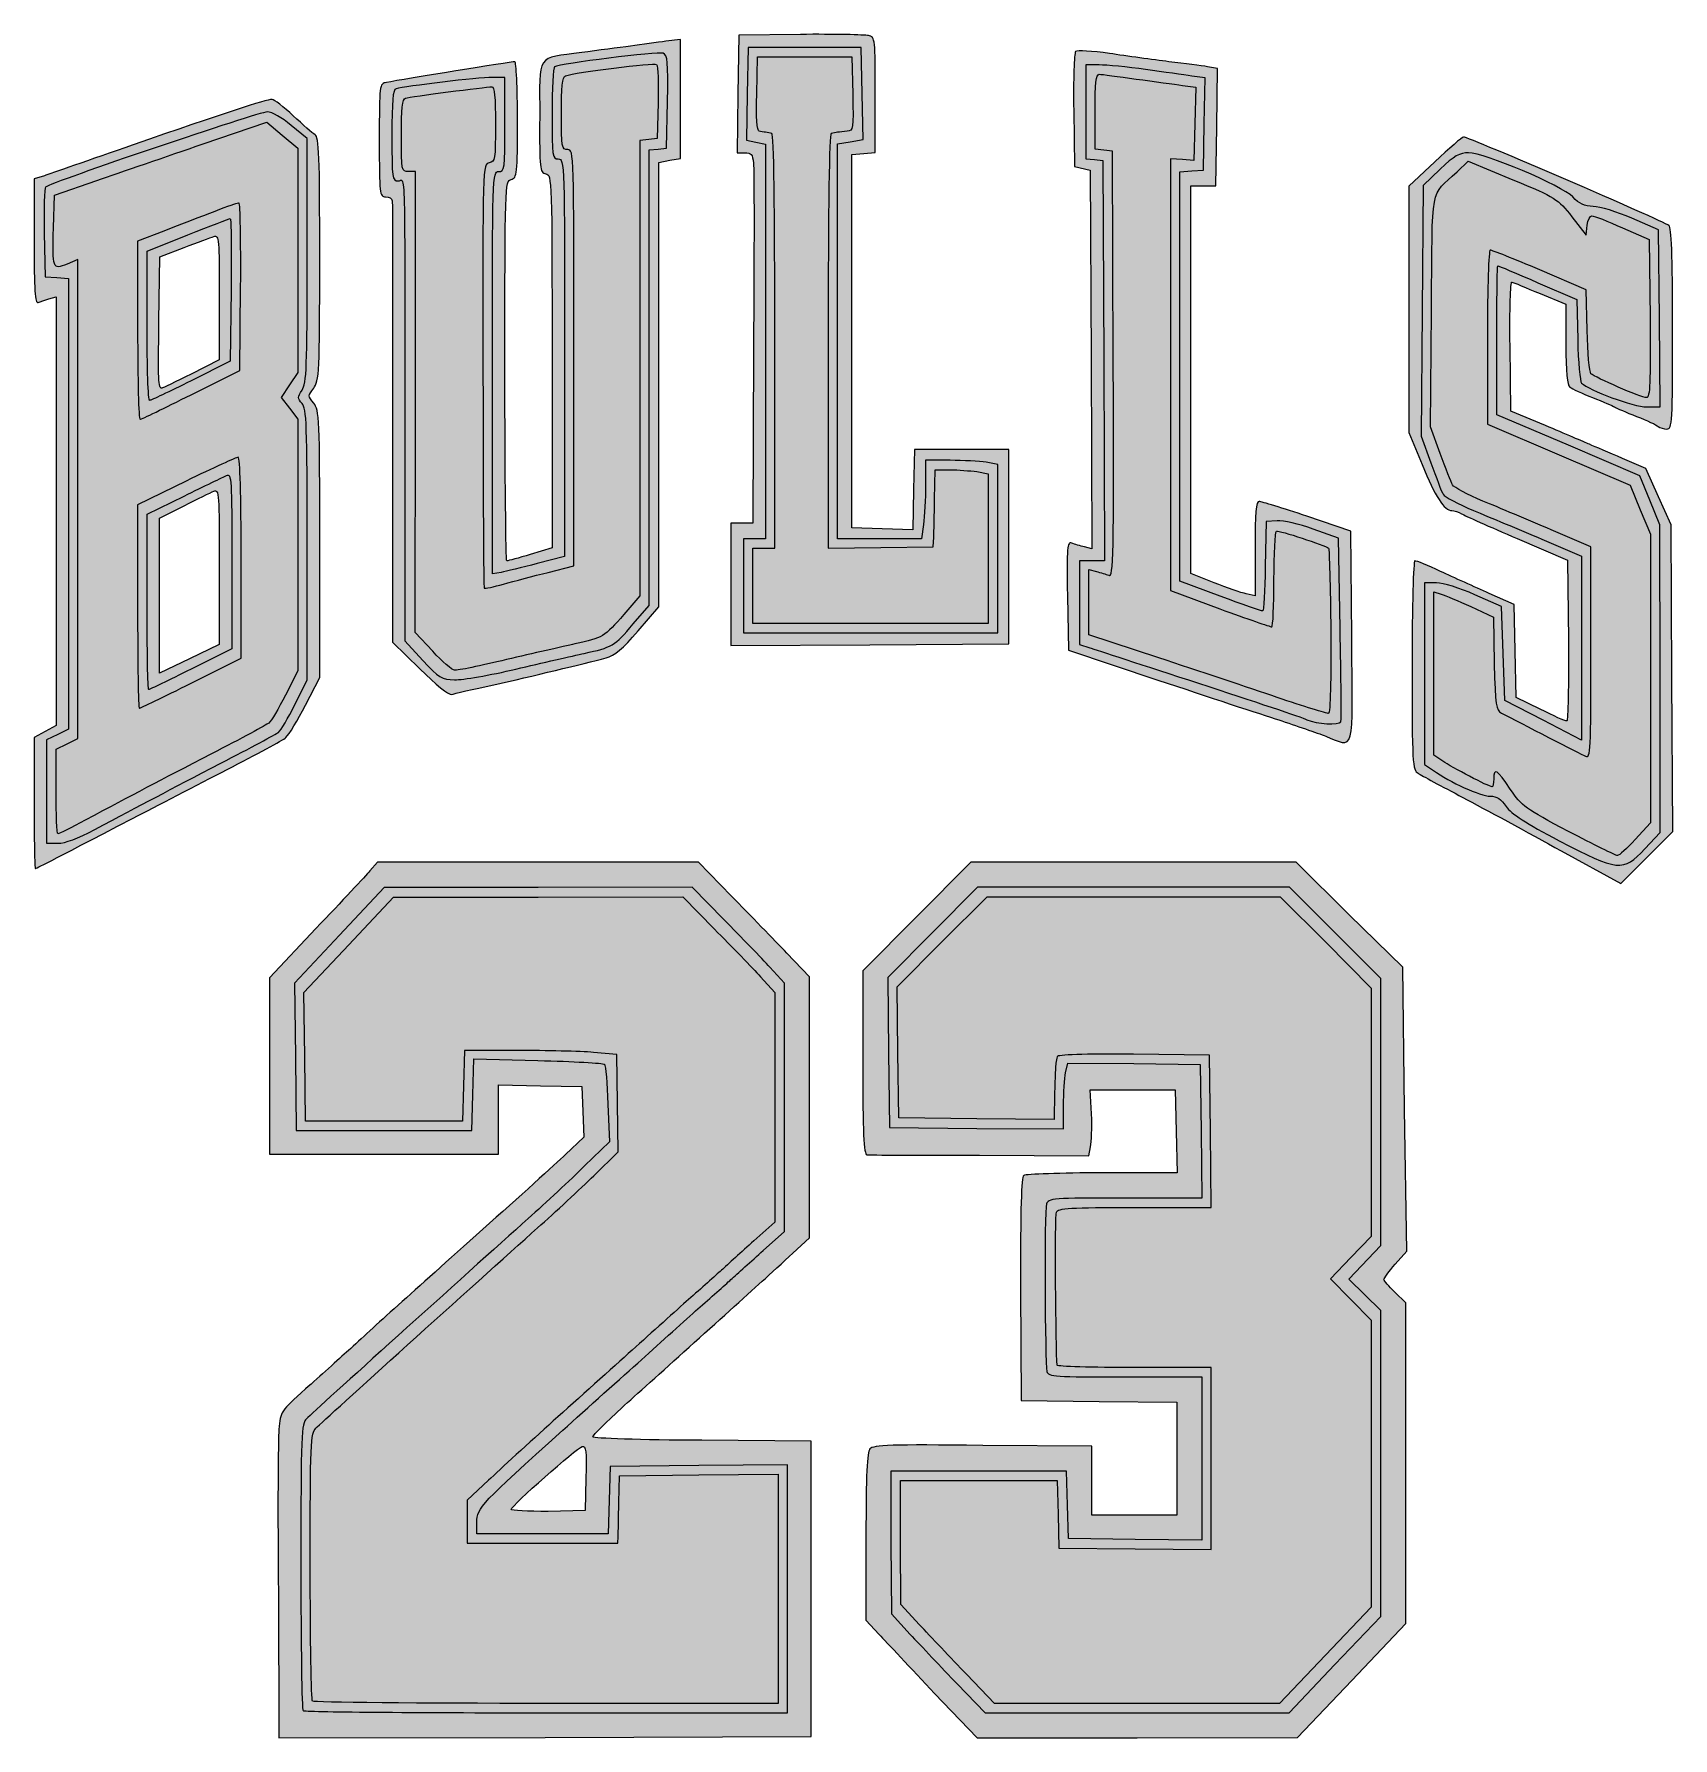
# Model space of a CAD drawing. Header units: centimetres. Extents: x 7.9 to 21.8, y 3.3 to 17.7.
import ezdxf

# ---------------------------------------------------------------- set-up
doc = ezdxf.new("R2010")
doc.units = ezdxf.units.CM
doc.header["$MEASUREMENT"] = 0
doc.layers.add('letras', color=7, linetype='Continuous')

msp = doc.modelspace()

# ---------------------------------------------------------------- hatches: boundary and pattern name
at = {"layer": 'letras', "true_color": 0xffffff}
h = msp.add_hatch(color=7, dxfattribs=at)
h.dxf.hatch_style = 2
edge = h.paths.add_edge_path()
edge.add_spline(control_points=[(13.817, 13.044), (13.817, 13.044), (13.817, 13.56), (13.817, 13.56), (13.817, 13.56), (14.002, 13.56), (14.002, 13.56), (14.002, 13.56), (14.007, 15.033), (14.007, 15.033), (14.013, 15.846), (14.013, 16.549), (14.007, 16.594), (13.999, 16.668), (13.989, 16.682), (13.933, 16.682), (13.933, 16.682), (13.87, 16.682), (13.87, 16.682), (13.87, 16.682), (13.875, 17.176), (13.875, 17.176), (13.875, 17.176), (13.883, 17.674), (13.883, 17.674), (13.883, 17.674), (14.402, 17.679), (14.402, 17.679), (14.685, 17.682), (14.944, 17.676), (14.976, 17.669), (15.034, 17.655), (15.034, 17.645), (15.034, 17.169), (15.034, 17.169), (15.034, 16.684), (15.034, 16.684), (15.034, 16.684), (14.936, 16.676), (14.936, 16.676), (14.936, 16.676), (14.835, 16.668), (14.835, 16.668), (14.835, 16.668), (14.835, 13.52), (14.835, 13.52), (14.835, 13.52), (15.092, 13.512), (15.092, 13.512), (15.092, 13.512), (15.349, 13.504), (15.349, 13.504), (15.349, 13.504), (15.357, 13.843), (15.357, 13.843), (15.357, 13.843), (15.365, 14.181), (15.365, 14.181), (15.365, 14.181), (16.158, 14.181), (16.158, 14.181), (16.158, 14.181), (16.158, 12.541), (16.158, 12.541), (16.158, 12.541), (14.989, 12.533), (14.989, 12.533), (14.989, 12.533), (13.817, 12.528), (13.817, 12.528), (13.817, 12.528), (13.817, 13.044), (13.817, 13.044)], knot_values=[0, 0, 0, 0, 1, 1, 1, 2, 2, 2, 3, 3, 3, 4, 4, 4, 5, 5, 5, 6, 6, 6, 7, 7, 7, 8, 8, 8, 9, 9, 9, 10, 10, 10, 11, 11, 11, 12, 12, 12, 13, 13, 13, 14, 14, 14, 15, 15, 15, 16, 16, 16, 17, 17, 17, 18, 18, 18, 19, 19, 19, 20, 20, 20, 21, 21, 21, 22, 22, 22, 23, 23, 23, 24, 24, 24, 24], degree=3, periodic=1)
edge = h.paths.add_edge_path()
edge.add_spline(control_points=[(15.986, 13.345), (15.986, 13.345), (15.986, 13.975), (15.986, 13.975), (15.986, 13.975), (15.889, 13.994), (15.889, 13.994), (15.833, 14.001), (15.732, 14.009), (15.664, 14.009), (15.664, 14.009), (15.537, 14.009), (15.537, 14.009), (15.537, 14.009), (15.534, 13.763), (15.534, 13.763), (15.531, 13.631), (15.529, 13.483), (15.526, 13.441), (15.526, 13.441), (15.521, 13.361), (15.521, 13.361), (15.521, 13.361), (15.079, 13.353), (15.079, 13.353), (15.079, 13.353), (14.637, 13.348), (14.637, 13.348), (14.637, 13.348), (14.637, 15.094), (14.637, 15.094), (14.637, 16.237), (14.645, 16.84), (14.663, 16.843), (14.679, 16.846), (14.703, 16.851), (14.716, 16.854), (14.732, 16.856), (14.767, 16.862), (14.796, 16.864), (14.849, 16.867), (14.851, 16.88), (14.843, 17.176), (14.843, 17.176), (14.835, 17.489), (14.835, 17.489), (14.835, 17.489), (14.042, 17.489), (14.042, 17.489), (14.042, 17.489), (14.034, 17.176), (14.034, 17.176), (14.028, 16.978), (14.036, 16.867), (14.055, 16.864), (14.068, 16.862), (14.095, 16.856), (14.108, 16.854), (14.124, 16.851), (14.148, 16.846), (14.161, 16.843), (14.179, 16.84), (14.187, 16.237), (14.187, 15.094), (14.187, 15.094), (14.187, 13.348), (14.187, 13.348), (14.187, 13.348), (14.002, 13.348), (14.002, 13.348), (14.002, 13.348), (14.002, 12.713), (14.002, 12.713), (14.002, 12.713), (15.986, 12.713), (15.986, 12.713), (15.986, 12.713), (15.986, 13.345), (15.986, 13.345)], knot_values=[0, 0, 0, 0, 1, 1, 1, 2, 2, 2, 3, 3, 3, 4, 4, 4, 5, 5, 5, 6, 6, 6, 7, 7, 7, 8, 8, 8, 9, 9, 9, 10, 10, 10, 11, 11, 11, 12, 12, 12, 13, 13, 13, 14, 14, 14, 15, 15, 15, 16, 16, 16, 17, 17, 17, 18, 18, 18, 19, 19, 19, 20, 20, 20, 21, 21, 21, 22, 22, 22, 23, 23, 23, 24, 24, 24, 25, 25, 25, 26, 26, 26, 26], degree=3, periodic=1)
h = msp.add_hatch(color=7, dxfattribs=at)
h.dxf.hatch_style = 2
edge = h.paths.add_edge_path()
edge.add_spline(control_points=[(11.195, 12.332), (11.195, 12.332), (10.965, 12.557), (10.965, 12.557), (10.965, 12.557), (10.965, 14.401), (10.965, 14.401), (10.965, 15.414), (10.965, 16.261), (10.962, 16.277), (10.959, 16.295), (10.935, 16.311), (10.906, 16.311), (10.856, 16.311), (10.853, 16.33), (10.853, 16.787), (10.853, 17.259), (10.853, 17.264), (10.914, 17.274), (11.055, 17.301), (11.967, 17.449), (11.996, 17.449), (12.007, 17.449), (12.018, 17.229), (12.018, 16.962), (12.018, 16.496), (12.015, 16.473), (11.965, 16.457), (11.912, 16.441), (11.912, 16.417), (11.912, 14.84), (11.912, 13.962), (11.92, 13.242), (11.928, 13.242), (11.938, 13.242), (12.028, 13.266), (12.126, 13.295), (12.126, 13.295), (12.309, 13.351), (12.309, 13.351), (12.309, 13.351), (12.309, 14.92), (12.309, 14.92), (12.309, 16.47), (12.309, 16.491), (12.256, 16.504), (12.205, 16.518), (12.203, 16.539), (12.205, 16.986), (12.205, 17.528), (12.171, 17.475), (12.56, 17.526), (12.692, 17.544), (12.875, 17.568), (12.97, 17.581), (13.065, 17.594), (13.198, 17.613), (13.269, 17.621), (13.269, 17.621), (13.393, 17.637), (13.393, 17.637), (13.393, 17.637), (13.393, 16.634), (13.393, 16.634), (13.393, 16.634), (13.301, 16.618), (13.301, 16.618), (13.301, 16.618), (13.208, 16.6), (13.208, 16.6), (13.208, 16.6), (13.208, 12.853), (13.208, 12.853), (13.208, 12.853), (13.034, 12.652), (13.034, 12.652), (12.904, 12.499), (12.838, 12.443), (12.764, 12.424), (12.573, 12.374), (12.131, 12.268), (11.819, 12.197), (11.645, 12.16), (11.483, 12.123), (11.462, 12.115), (11.438, 12.11), (11.33, 12.197), (11.195, 12.332), (11.195, 12.332), (11.195, 12.332), (11.195, 12.332)], knot_values=[0, 0, 0, 0, 1, 1, 1, 2, 2, 2, 3, 3, 3, 4, 4, 4, 5, 5, 5, 6, 6, 6, 7, 7, 7, 8, 8, 8, 9, 9, 9, 10, 10, 10, 11, 11, 11, 12, 12, 12, 13, 13, 13, 14, 14, 14, 15, 15, 15, 16, 16, 16, 17, 17, 17, 18, 18, 18, 19, 19, 19, 20, 20, 20, 21, 21, 21, 22, 22, 22, 23, 23, 23, 24, 24, 24, 25, 25, 25, 26, 26, 26, 27, 27, 27, 28, 28, 28, 29, 29, 29, 30, 30, 30, 30], degree=3, periodic=1)
edge = h.paths.add_edge_path()
edge.add_spline(control_points=[(11.925, 12.409), (12.145, 12.462), (12.404, 12.52), (12.502, 12.541), (12.735, 12.591), (12.753, 12.602), (12.915, 12.79), (12.915, 12.79), (13.05, 12.946), (13.05, 12.946), (13.05, 12.946), (13.05, 16.785), (13.05, 16.785), (13.05, 16.785), (13.124, 16.793), (13.124, 16.793), (13.124, 16.793), (13.195, 16.801), (13.195, 16.801), (13.195, 16.801), (13.203, 17.102), (13.203, 17.102), (13.208, 17.269), (13.203, 17.412), (13.19, 17.425), (13.171, 17.441), (12.502, 17.362), (12.423, 17.33), (12.396, 17.322), (12.388, 17.232), (12.388, 17.012), (12.388, 16.727), (12.391, 16.708), (12.441, 16.708), (12.494, 16.708), (12.494, 16.69), (12.494, 14.954), (12.494, 14.954), (12.494, 13.2), (12.494, 13.2), (12.494, 13.2), (12.277, 13.144), (12.277, 13.144), (12.155, 13.115), (11.986, 13.07), (11.901, 13.046), (11.817, 13.022), (11.742, 13.007), (11.737, 13.012), (11.732, 13.017), (11.727, 13.824), (11.727, 14.806), (11.724, 16.578), (11.724, 16.589), (11.78, 16.597), (11.83, 16.605), (11.832, 16.624), (11.832, 16.922), (11.832, 17.155), (11.824, 17.237), (11.801, 17.237), (11.753, 17.237), (11.113, 17.155), (11.073, 17.142), (11.047, 17.137), (11.039, 17.049), (11.039, 16.827), (11.039, 16.528), (11.039, 16.523), (11.1, 16.523), (11.1, 16.523), (11.158, 16.523), (11.158, 16.523), (11.158, 16.523), (11.158, 14.581), (11.158, 14.581), (11.158, 14.581), (11.155, 12.639), (11.155, 12.639), (11.155, 12.639), (11.303, 12.48), (11.303, 12.48), (11.383, 12.393), (11.467, 12.319), (11.488, 12.319), (11.512, 12.316), (11.708, 12.358), (11.925, 12.409), (11.925, 12.409), (11.925, 12.409), (11.925, 12.409)], knot_values=[0, 0, 0, 0, 1, 1, 1, 2, 2, 2, 3, 3, 3, 4, 4, 4, 5, 5, 5, 6, 6, 6, 7, 7, 7, 8, 8, 8, 9, 9, 9, 10, 10, 10, 11, 11, 11, 12, 12, 12, 13, 13, 13, 14, 14, 14, 15, 15, 15, 16, 16, 16, 17, 17, 17, 18, 18, 18, 19, 19, 19, 20, 20, 20, 21, 21, 21, 22, 22, 22, 23, 23, 23, 24, 24, 24, 25, 25, 25, 26, 26, 26, 27, 27, 27, 28, 28, 28, 29, 29, 29, 30, 30, 30, 30], degree=3, periodic=1)
at = {"layer": 'letras', "true_color": 0xff0000}
h = msp.add_hatch(color=1, dxfattribs=at)
h.dxf.hatch_style = 2
edge = h.paths.add_edge_path()
edge.add_spline(control_points=[(11.219, 12.403), (11.219, 12.403), (11.068, 12.567), (11.068, 12.567), (11.068, 12.567), (11.068, 14.181), (11.068, 14.181), (11.068, 16.697), (11.073, 16.444), (11.012, 16.444), (10.962, 16.444), (10.959, 16.462), (10.959, 16.827), (10.959, 17.113), (10.967, 17.216), (10.994, 17.221), (11.065, 17.242), (11.695, 17.317), (11.801, 17.317), (11.801, 17.317), (11.912, 17.317), (11.912, 17.317), (11.912, 17.317), (11.912, 16.92), (11.912, 16.92), (11.912, 16.541), (11.909, 16.523), (11.859, 16.523), (11.806, 16.523), (11.806, 16.504), (11.806, 14.827), (11.806, 14.827), (11.806, 13.131), (11.806, 13.131), (11.806, 13.131), (11.88, 13.144), (11.88, 13.144), (11.92, 13.152), (12.055, 13.187), (12.184, 13.218), (12.184, 13.218), (12.415, 13.279), (12.415, 13.279), (12.415, 13.279), (12.415, 14.954), (12.415, 14.954), (12.415, 16.61), (12.415, 16.629), (12.362, 16.629), (12.311, 16.629), (12.309, 16.647), (12.309, 17.01), (12.309, 17.221), (12.319, 17.399), (12.33, 17.407), (12.375, 17.433), (13.203, 17.536), (13.245, 17.52), (13.285, 17.504), (13.288, 17.454), (13.282, 17.113), (13.282, 17.113), (13.274, 16.721), (13.274, 16.721), (13.274, 16.721), (13.203, 16.713), (13.203, 16.713), (13.203, 16.713), (13.129, 16.706), (13.129, 16.706), (13.129, 16.706), (13.129, 12.866), (13.129, 12.866), (13.129, 12.866), (12.994, 12.71), (12.994, 12.71), (12.833, 12.522), (12.814, 12.512), (12.581, 12.462), (12.483, 12.44), (12.224, 12.382), (12.004, 12.329), (11.788, 12.279), (11.555, 12.237), (11.488, 12.239), (11.377, 12.242), (11.359, 12.252), (11.219, 12.403), (11.219, 12.403), (11.219, 12.403), (11.219, 12.403)], knot_values=[0, 0, 0, 0, 1, 1, 1, 2, 2, 2, 3, 3, 3, 4, 4, 4, 5, 5, 5, 6, 6, 6, 7, 7, 7, 8, 8, 8, 9, 9, 9, 10, 10, 10, 11, 11, 11, 12, 12, 12, 13, 13, 13, 14, 14, 14, 15, 15, 15, 16, 16, 16, 17, 17, 17, 18, 18, 18, 19, 19, 19, 20, 20, 20, 21, 21, 21, 22, 22, 22, 23, 23, 23, 24, 24, 24, 25, 25, 25, 26, 26, 26, 27, 27, 27, 28, 28, 28, 29, 29, 29, 30, 30, 30, 30], degree=3, periodic=1)
h = msp.add_hatch(color=1, dxfattribs=at)
h.dxf.hatch_style = 2
edge = h.paths.add_edge_path()
edge.add_spline(control_points=[(13.923, 13.03), (13.923, 13.03), (13.923, 13.427), (13.923, 13.427), (13.923, 13.427), (14.108, 13.427), (14.108, 13.427), (14.108, 13.427), (14.108, 16.753), (14.108, 16.753), (14.108, 16.753), (14.028, 16.772), (14.028, 16.772), (14.028, 16.772), (13.947, 16.787), (13.947, 16.787), (13.947, 16.787), (13.954, 17.176), (13.954, 17.176), (13.954, 17.176), (13.962, 17.568), (13.962, 17.568), (13.962, 17.568), (14.915, 17.568), (14.915, 17.568), (14.915, 17.568), (14.923, 17.179), (14.923, 17.179), (14.923, 17.179), (14.931, 16.793), (14.931, 16.793), (14.931, 16.793), (14.822, 16.774), (14.822, 16.774), (14.822, 16.774), (14.716, 16.756), (14.716, 16.756), (14.716, 16.756), (14.716, 13.427), (14.716, 13.427), (14.716, 13.427), (15.423, 13.427), (15.423, 13.427), (15.423, 13.427), (15.441, 13.549), (15.441, 13.549), (15.449, 13.618), (15.457, 13.766), (15.457, 13.88), (15.457, 13.88), (15.457, 14.089), (15.457, 14.089), (15.457, 14.089), (15.664, 14.089), (15.664, 14.089), (15.775, 14.089), (15.912, 14.081), (15.968, 14.073), (15.968, 14.073), (16.066, 14.054), (16.066, 14.054), (16.066, 14.054), (16.066, 12.634), (16.066, 12.634), (16.066, 12.634), (13.923, 12.634), (13.923, 12.634), (13.923, 12.634), (13.923, 13.03), (13.923, 13.03)], knot_values=[0, 0, 0, 0, 1, 1, 1, 2, 2, 2, 3, 3, 3, 4, 4, 4, 5, 5, 5, 6, 6, 6, 7, 7, 7, 8, 8, 8, 9, 9, 9, 10, 10, 10, 11, 11, 11, 12, 12, 12, 13, 13, 13, 14, 14, 14, 15, 15, 15, 16, 16, 16, 17, 17, 17, 18, 18, 18, 19, 19, 19, 20, 20, 20, 21, 21, 21, 22, 22, 22, 23, 23, 23, 23], degree=3, periodic=1)
at = {"layer": 'letras', "true_color": 0xffffff}
h = msp.add_hatch(color=7, dxfattribs=at)
h.dxf.hatch_style = 2
edge = h.paths.add_edge_path()
edge.add_spline(control_points=[(18.831, 11.763), (18.759, 11.792), (18.579, 11.853), (18.434, 11.901), (18.288, 11.948), (17.83, 12.099), (17.415, 12.237), (17.415, 12.237), (16.661, 12.488), (16.661, 12.488), (16.661, 12.488), (16.653, 12.948), (16.653, 12.948), (16.648, 13.361), (16.65, 13.406), (16.69, 13.39), (16.714, 13.382), (16.762, 13.366), (16.796, 13.359), (16.796, 13.359), (16.86, 13.343), (16.86, 13.343), (16.86, 13.343), (16.854, 14.938), (16.854, 14.938), (16.854, 14.938), (16.846, 16.534), (16.846, 16.534), (16.846, 16.534), (16.714, 16.565), (16.714, 16.565), (16.714, 16.565), (16.706, 17.039), (16.706, 17.039), (16.703, 17.298), (16.709, 17.52), (16.722, 17.534), (16.735, 17.547), (16.86, 17.539), (17.008, 17.518), (17.151, 17.497), (17.378, 17.465), (17.508, 17.449), (17.64, 17.433), (17.786, 17.414), (17.833, 17.407), (17.833, 17.407), (17.918, 17.393), (17.918, 17.393), (17.918, 17.393), (17.913, 16.899), (17.913, 16.899), (17.913, 16.899), (17.905, 16.404), (17.905, 16.404), (17.905, 16.404), (17.693, 16.404), (17.693, 16.404), (17.693, 16.404), (17.693, 13.134), (17.693, 13.134), (17.693, 13.134), (17.889, 13.057), (17.889, 13.057), (17.997, 13.015), (18.119, 12.972), (18.161, 12.964), (18.161, 12.964), (18.235, 12.946), (18.235, 12.946), (18.235, 12.946), (18.235, 13.345), (18.235, 13.345), (18.235, 13.65), (18.243, 13.745), (18.27, 13.742), (18.286, 13.742), (18.468, 13.684), (18.672, 13.618), (18.672, 13.618), (19.042, 13.493), (19.042, 13.493), (19.042, 13.493), (19.05, 12.599), (19.05, 12.599), (19.058, 11.588), (19.077, 11.668), (18.831, 11.763), (18.831, 11.763), (18.831, 11.763), (18.831, 11.763)], knot_values=[0, 0, 0, 0, 1, 1, 1, 2, 2, 2, 3, 3, 3, 4, 4, 4, 5, 5, 5, 6, 6, 6, 7, 7, 7, 8, 8, 8, 9, 9, 9, 10, 10, 10, 11, 11, 11, 12, 12, 12, 13, 13, 13, 14, 14, 14, 15, 15, 15, 16, 16, 16, 17, 17, 17, 18, 18, 18, 19, 19, 19, 20, 20, 20, 21, 21, 21, 22, 22, 22, 23, 23, 23, 24, 24, 24, 25, 25, 25, 26, 26, 26, 27, 27, 27, 28, 28, 28, 29, 29, 29, 30, 30, 30, 30], degree=3, periodic=1)
edge = h.paths.add_edge_path()
edge.add_spline(control_points=[(18.873, 12.647), (18.87, 13.025), (18.86, 13.34), (18.855, 13.348), (18.825, 13.374), (18.434, 13.501), (18.415, 13.491), (18.405, 13.483), (18.394, 13.3), (18.394, 13.081), (18.394, 12.864), (18.386, 12.686), (18.376, 12.686), (18.362, 12.686), (18.167, 12.753), (17.939, 12.837), (17.939, 12.837), (17.521, 12.991), (17.521, 12.991), (17.521, 12.991), (17.521, 16.631), (17.521, 16.631), (17.521, 16.631), (17.622, 16.624), (17.622, 16.624), (17.622, 16.624), (17.719, 16.616), (17.719, 16.616), (17.719, 16.616), (17.727, 16.925), (17.727, 16.925), (17.727, 16.925), (17.735, 17.235), (17.735, 17.235), (17.735, 17.235), (17.622, 17.248), (17.622, 17.248), (17.558, 17.259), (17.383, 17.282), (17.233, 17.303), (17.079, 17.325), (16.942, 17.343), (16.92, 17.343), (16.894, 17.343), (16.886, 17.272), (16.886, 17.028), (16.886, 17.028), (16.886, 16.711), (16.886, 16.711), (16.886, 16.711), (16.96, 16.703), (16.96, 16.703), (16.96, 16.703), (17.032, 16.695), (17.032, 16.695), (17.032, 16.695), (17.04, 14.898), (17.04, 14.898), (17.045, 13.263), (17.042, 13.105), (17.002, 13.12), (16.979, 13.128), (16.931, 13.144), (16.897, 13.152), (16.897, 13.152), (16.833, 13.168), (16.833, 13.168), (16.833, 13.168), (16.833, 12.618), (16.833, 12.618), (16.833, 12.618), (17.423, 12.424), (17.423, 12.424), (17.746, 12.316), (18.196, 12.168), (18.421, 12.091), (18.645, 12.014), (18.841, 11.954), (18.855, 11.956), (18.868, 11.959), (18.876, 12.252), (18.873, 12.647), (18.873, 12.647), (18.873, 12.647), (18.873, 12.647)], knot_values=[0, 0, 0, 0, 1, 1, 1, 2, 2, 2, 3, 3, 3, 4, 4, 4, 5, 5, 5, 6, 6, 6, 7, 7, 7, 8, 8, 8, 9, 9, 9, 10, 10, 10, 11, 11, 11, 12, 12, 12, 13, 13, 13, 14, 14, 14, 15, 15, 15, 16, 16, 16, 17, 17, 17, 18, 18, 18, 19, 19, 19, 20, 20, 20, 21, 21, 21, 22, 22, 22, 23, 23, 23, 24, 24, 24, 25, 25, 25, 26, 26, 26, 27, 27, 27, 28, 28, 28, 28], degree=3, periodic=1)
at = {"layer": 'letras', "true_color": 0xff0000}
h = msp.add_hatch(color=1, dxfattribs=at)
h.dxf.hatch_style = 2
edge = h.paths.add_edge_path()
edge.add_spline(control_points=[(18.672, 11.903), (18.63, 11.924), (18.217, 12.059), (17.759, 12.21), (17.301, 12.358), (16.886, 12.493), (16.841, 12.509), (16.841, 12.509), (16.754, 12.538), (16.754, 12.538), (16.754, 12.538), (16.754, 13.242), (16.754, 13.242), (16.754, 13.242), (16.965, 13.242), (16.965, 13.242), (16.965, 13.242), (16.96, 14.927), (16.96, 14.927), (16.96, 14.927), (16.952, 16.616), (16.952, 16.616), (16.952, 16.616), (16.881, 16.624), (16.881, 16.624), (16.881, 16.624), (16.807, 16.631), (16.807, 16.631), (16.807, 16.631), (16.807, 17.422), (16.807, 17.422), (16.807, 17.422), (16.92, 17.422), (16.92, 17.422), (16.984, 17.422), (17.159, 17.404), (17.312, 17.383), (17.463, 17.362), (17.637, 17.338), (17.701, 17.327), (17.701, 17.327), (17.815, 17.314), (17.815, 17.314), (17.815, 17.314), (17.807, 16.925), (17.807, 16.925), (17.807, 16.925), (17.799, 16.536), (17.799, 16.536), (17.799, 16.536), (17.701, 16.528), (17.701, 16.528), (17.701, 16.528), (17.6, 16.52), (17.6, 16.52), (17.6, 16.52), (17.6, 13.07), (17.6, 13.07), (17.6, 13.07), (17.942, 12.943), (17.942, 12.943), (18.13, 12.874), (18.288, 12.819), (18.299, 12.819), (18.307, 12.819), (18.317, 12.988), (18.32, 13.194), (18.32, 13.194), (18.328, 13.573), (18.328, 13.573), (18.328, 13.573), (18.421, 13.578), (18.421, 13.578), (18.471, 13.583), (18.608, 13.552), (18.725, 13.509), (18.725, 13.509), (18.937, 13.433), (18.937, 13.433), (18.937, 13.433), (18.952, 12.671), (18.952, 12.671), (18.96, 12.25), (18.963, 11.898), (18.958, 11.885), (18.939, 11.856), (18.759, 11.866), (18.672, 11.903), (18.672, 11.903), (18.672, 11.903), (18.672, 11.903)], knot_values=[0, 0, 0, 0, 1, 1, 1, 2, 2, 2, 3, 3, 3, 4, 4, 4, 5, 5, 5, 6, 6, 6, 7, 7, 7, 8, 8, 8, 9, 9, 9, 10, 10, 10, 11, 11, 11, 12, 12, 12, 13, 13, 13, 14, 14, 14, 15, 15, 15, 16, 16, 16, 17, 17, 17, 18, 18, 18, 19, 19, 19, 20, 20, 20, 21, 21, 21, 22, 22, 22, 23, 23, 23, 24, 24, 24, 25, 25, 25, 26, 26, 26, 27, 27, 27, 28, 28, 28, 29, 29, 29, 30, 30, 30, 30], degree=3, periodic=1)
at = {"layer": 'letras', "true_color": 0xffffff}
h = msp.add_hatch(color=7, dxfattribs=at)
h.dxf.hatch_style = 2
edge = h.paths.add_edge_path()
edge.add_spline(control_points=[(7.943, 11.2), (7.943, 11.2), (7.943, 11.752), (7.943, 11.752), (7.943, 11.752), (8.128, 11.853), (8.128, 11.853), (8.128, 11.853), (8.128, 15.467), (8.128, 15.467), (8.128, 15.467), (8.067, 15.449), (8.067, 15.449), (8.036, 15.438), (7.993, 15.425), (7.978, 15.42), (7.951, 15.409), (7.943, 15.523), (7.943, 15.933), (7.943, 15.933), (7.943, 16.462), (7.943, 16.462), (7.943, 16.462), (8.03, 16.488), (8.03, 16.488), (8.075, 16.504), (8.414, 16.621), (8.777, 16.748), (9.536, 17.012), (9.901, 17.131), (9.949, 17.131), (9.967, 17.131), (10.047, 17.068), (10.128, 16.994), (10.208, 16.917), (10.29, 16.846), (10.311, 16.832), (10.346, 16.814), (10.351, 16.658), (10.351, 15.787), (10.351, 14.824), (10.346, 14.761), (10.3, 14.697), (10.25, 14.634), (10.25, 14.631), (10.3, 14.57), (10.348, 14.509), (10.351, 14.449), (10.351, 13.382), (10.351, 13.382), (10.351, 12.258), (10.351, 12.258), (10.351, 12.258), (10.232, 12.025), (10.232, 12.025), (10.166, 11.898), (10.091, 11.776), (10.065, 11.752), (10.041, 11.731), (9.819, 11.61), (9.57, 11.483), (9.324, 11.356), (8.967, 11.17), (8.777, 11.072), (8.038, 10.689), (7.964, 10.649), (7.954, 10.649), (7.948, 10.649), (7.943, 10.898), (7.943, 11.2), (7.943, 11.2), (7.943, 11.2), (7.943, 11.2)], knot_values=[0, 0, 0, 0, 1, 1, 1, 2, 2, 2, 3, 3, 3, 4, 4, 4, 5, 5, 5, 6, 6, 6, 7, 7, 7, 8, 8, 8, 9, 9, 9, 10, 10, 10, 11, 11, 11, 12, 12, 12, 13, 13, 13, 14, 14, 14, 15, 15, 15, 16, 16, 16, 17, 17, 17, 18, 18, 18, 19, 19, 19, 20, 20, 20, 21, 21, 21, 22, 22, 22, 23, 23, 23, 24, 24, 24, 24], degree=3, periodic=1)
edge = h.paths.add_edge_path()
edge.add_spline(control_points=[(8.374, 11.057), (8.785, 11.274), (8.988, 11.382), (9.438, 11.615), (9.687, 11.742), (9.904, 11.861), (9.922, 11.874), (9.943, 11.89), (10.004, 11.996), (10.062, 12.11), (10.062, 12.11), (10.166, 12.316), (10.166, 12.316), (10.166, 12.316), (10.166, 14.435), (10.166, 14.435), (10.166, 14.435), (10.097, 14.528), (10.097, 14.528), (10.097, 14.528), (10.025, 14.618), (10.025, 14.618), (10.025, 14.618), (10.097, 14.724), (10.097, 14.724), (10.097, 14.724), (10.166, 14.83), (10.166, 14.83), (10.166, 14.83), (10.166, 16.721), (10.166, 16.721), (10.166, 16.721), (10.033, 16.83), (10.033, 16.83), (10.033, 16.83), (9.904, 16.938), (9.904, 16.938), (9.904, 16.938), (9.367, 16.756), (9.367, 16.756), (9.07, 16.653), (8.668, 16.515), (8.472, 16.449), (8.472, 16.449), (8.115, 16.324), (8.115, 16.324), (8.115, 16.324), (8.107, 16.049), (8.107, 16.049), (8.097, 15.7), (8.099, 15.695), (8.221, 15.742), (8.221, 15.742), (8.313, 15.782), (8.313, 15.782), (8.313, 15.782), (8.313, 11.745), (8.313, 11.745), (8.313, 11.745), (8.221, 11.699), (8.221, 11.699), (8.221, 11.699), (8.128, 11.655), (8.128, 11.655), (8.128, 11.655), (8.128, 11.297), (8.128, 11.297), (8.128, 11.102), (8.136, 10.94), (8.144, 10.94), (8.152, 10.94), (8.258, 10.993), (8.374, 11.057), (8.374, 11.057), (8.374, 11.057), (8.374, 11.057)], knot_values=[0, 0, 0, 0, 1, 1, 1, 2, 2, 2, 3, 3, 3, 4, 4, 4, 5, 5, 5, 6, 6, 6, 7, 7, 7, 8, 8, 8, 9, 9, 9, 10, 10, 10, 11, 11, 11, 12, 12, 12, 13, 13, 13, 14, 14, 14, 15, 15, 15, 16, 16, 16, 17, 17, 17, 18, 18, 18, 19, 19, 19, 20, 20, 20, 21, 21, 21, 22, 22, 22, 23, 23, 23, 24, 24, 24, 25, 25, 25, 25], degree=3, periodic=1)
at = {"layer": 'letras', "true_color": 0xff0000}
h = msp.add_hatch(color=1, dxfattribs=at)
h.dxf.hatch_style = 2
edge = h.paths.add_edge_path()
edge.add_spline(control_points=[(8.049, 11.297), (8.049, 11.297), (8.049, 11.734), (8.049, 11.734), (8.049, 11.734), (8.142, 11.779), (8.142, 11.779), (8.142, 11.779), (8.234, 11.824), (8.234, 11.824), (8.234, 11.824), (8.234, 15.621), (8.234, 15.621), (8.234, 15.621), (8.136, 15.629), (8.136, 15.629), (8.136, 15.629), (8.036, 15.637), (8.036, 15.637), (8.036, 15.637), (8.028, 16.004), (8.028, 16.004), (8.025, 16.208), (8.03, 16.383), (8.041, 16.393), (8.078, 16.43), (9.84, 17.026), (9.909, 17.026), (9.949, 17.026), (10.031, 16.978), (10.11, 16.912), (10.11, 16.912), (10.245, 16.801), (10.245, 16.801), (10.245, 16.801), (10.245, 15.774), (10.245, 15.774), (10.245, 14.869), (10.24, 14.74), (10.203, 14.681), (10.163, 14.621), (10.163, 14.613), (10.203, 14.568), (10.24, 14.525), (10.245, 14.398), (10.245, 13.377), (10.245, 13.377), (10.245, 12.237), (10.245, 12.237), (10.245, 12.237), (10.142, 12.03), (10.142, 12.03), (10.084, 11.917), (10.023, 11.811), (10.002, 11.795), (9.983, 11.782), (9.766, 11.663), (9.517, 11.536), (9.068, 11.303), (8.864, 11.194), (8.454, 10.977), (8.313, 10.901), (8.205, 10.861), (8.144, 10.861), (8.144, 10.861), (8.049, 10.861), (8.049, 10.861), (8.049, 10.861), (8.049, 11.297), (8.049, 11.297)], knot_values=[0, 0, 0, 0, 1, 1, 1, 2, 2, 2, 3, 3, 3, 4, 4, 4, 5, 5, 5, 6, 6, 6, 7, 7, 7, 8, 8, 8, 9, 9, 9, 10, 10, 10, 11, 11, 11, 12, 12, 12, 13, 13, 13, 14, 14, 14, 15, 15, 15, 16, 16, 16, 17, 17, 17, 18, 18, 18, 19, 19, 19, 20, 20, 20, 21, 21, 21, 22, 22, 22, 23, 23, 23, 23], degree=3, periodic=1)
edge = h.paths.add_edge_path()
edge.add_spline(control_points=[(9.266, 12.329), (9.266, 12.329), (9.61, 12.501), (9.61, 12.501), (9.61, 12.501), (9.61, 13.242), (9.61, 13.242), (9.61, 13.935), (9.607, 13.98), (9.565, 13.962), (9.539, 13.948), (9.377, 13.872), (9.208, 13.787), (9.208, 13.787), (8.896, 13.636), (8.896, 13.636), (8.896, 13.636), (8.896, 12.898), (8.896, 12.898), (8.896, 12.491), (8.901, 12.157), (8.909, 12.157), (8.917, 12.157), (9.078, 12.234), (9.266, 12.329), (9.266, 12.329), (9.266, 12.329), (9.266, 12.329)], knot_values=[0, 0, 0, 0, 1, 1, 1, 2, 2, 2, 3, 3, 3, 4, 4, 4, 5, 5, 5, 6, 6, 6, 7, 7, 7, 8, 8, 8, 9, 9, 9, 9], degree=3, periodic=1)
edge = h.paths.add_edge_path()
edge.add_spline(control_points=[(9.266, 14.758), (9.266, 14.758), (9.597, 14.925), (9.597, 14.925), (9.597, 14.925), (9.605, 15.525), (9.605, 15.525), (9.607, 15.856), (9.605, 16.126), (9.597, 16.126), (9.589, 16.126), (9.427, 16.065), (9.24, 15.991), (9.24, 15.991), (8.896, 15.853), (8.896, 15.853), (8.896, 15.853), (8.896, 15.224), (8.896, 15.224), (8.896, 14.874), (8.904, 14.591), (8.917, 14.594), (8.927, 14.594), (9.083, 14.668), (9.266, 14.758), (9.266, 14.758), (9.266, 14.758), (9.266, 14.758)], knot_values=[0, 0, 0, 0, 1, 1, 1, 2, 2, 2, 3, 3, 3, 4, 4, 4, 5, 5, 5, 6, 6, 6, 7, 7, 7, 8, 8, 8, 9, 9, 9, 9], degree=3, periodic=1)
at = {"layer": 'letras', "true_color": 0xffffff}
h = msp.add_hatch(color=7, dxfattribs=at)
h.dxf.hatch_style = 2
edge = h.paths.add_edge_path()
edge.add_spline(control_points=[(20.815, 10.797), (20.54, 10.951), (20.164, 11.152), (19.987, 11.247), (19.807, 11.342), (19.638, 11.432), (19.609, 11.451), (19.561, 11.48), (19.558, 11.525), (19.558, 12.361), (19.558, 12.864), (19.569, 13.242), (19.582, 13.242), (19.595, 13.242), (19.693, 13.202), (19.799, 13.152), (19.907, 13.102), (20.09, 13.02), (20.207, 12.967), (20.207, 12.967), (20.418, 12.874), (20.418, 12.874), (20.418, 12.874), (20.426, 12.483), (20.426, 12.483), (20.426, 12.483), (20.437, 12.091), (20.437, 12.091), (20.437, 12.091), (20.638, 11.991), (20.638, 11.991), (20.749, 11.935), (20.85, 11.89), (20.863, 11.893), (20.873, 11.893), (20.879, 12.197), (20.876, 12.57), (20.876, 12.57), (20.868, 13.247), (20.868, 13.247), (20.868, 13.247), (20.445, 13.43), (20.445, 13.43), (20.212, 13.528), (20, 13.623), (19.976, 13.639), (19.95, 13.652), (19.913, 13.665), (19.894, 13.665), (19.828, 13.665), (19.754, 13.782), (19.643, 14.054), (19.643, 14.054), (19.532, 14.324), (19.532, 14.324), (19.532, 14.324), (19.532, 16.399), (19.532, 16.399), (19.532, 16.399), (19.751, 16.605), (19.751, 16.605), (19.871, 16.719), (19.979, 16.814), (19.992, 16.814), (20.032, 16.814), (21.672, 16.108), (21.723, 16.068), (21.746, 16.047), (21.754, 15.84), (21.754, 15.197), (21.754, 14.401), (21.752, 14.353), (21.707, 14.353), (21.68, 14.353), (21.648, 14.364), (21.633, 14.375), (21.619, 14.388), (21.537, 14.425), (21.45, 14.459), (21.363, 14.494), (21.281, 14.528), (21.265, 14.539), (21.252, 14.549), (21.167, 14.583), (21.08, 14.618), (20.992, 14.652), (20.905, 14.692), (20.889, 14.705), (20.865, 14.724), (20.855, 14.83), (20.855, 15.068), (20.855, 15.068), (20.855, 15.406), (20.855, 15.406), (20.855, 15.406), (20.638, 15.494), (20.638, 15.494), (20.519, 15.544), (20.41, 15.589), (20.4, 15.592), (20.386, 15.597), (20.381, 15.356), (20.384, 15.054), (20.384, 15.054), (20.392, 14.504), (20.392, 14.504), (20.392, 14.504), (20.683, 14.382), (20.683, 14.382), (20.844, 14.314), (21.011, 14.242), (21.053, 14.224), (21.098, 14.205), (21.223, 14.152), (21.331, 14.105), (21.331, 14.105), (21.529, 14.02), (21.529, 14.02), (21.529, 14.02), (21.635, 13.782), (21.635, 13.782), (21.635, 13.782), (21.741, 13.546), (21.741, 13.546), (21.741, 13.546), (21.749, 12.252), (21.749, 12.252), (21.749, 12.252), (21.757, 10.961), (21.757, 10.961), (21.757, 10.961), (21.537, 10.742), (21.537, 10.742), (21.537, 10.742), (21.318, 10.522), (21.318, 10.522), (21.318, 10.522), (20.815, 10.797), (20.815, 10.797)], knot_values=[0, 0, 0, 0, 1, 1, 1, 2, 2, 2, 3, 3, 3, 4, 4, 4, 5, 5, 5, 6, 6, 6, 7, 7, 7, 8, 8, 8, 9, 9, 9, 10, 10, 10, 11, 11, 11, 12, 12, 12, 13, 13, 13, 14, 14, 14, 15, 15, 15, 16, 16, 16, 17, 17, 17, 18, 18, 18, 19, 19, 19, 20, 20, 20, 21, 21, 21, 22, 22, 22, 23, 23, 23, 24, 24, 24, 25, 25, 25, 26, 26, 26, 27, 27, 27, 28, 28, 28, 29, 29, 29, 30, 30, 30, 31, 31, 31, 32, 32, 32, 33, 33, 33, 34, 34, 34, 35, 35, 35, 36, 36, 36, 37, 37, 37, 38, 38, 38, 39, 39, 39, 40, 40, 40, 41, 41, 41, 42, 42, 42, 43, 43, 43, 44, 44, 44, 45, 45, 45, 46, 46, 46, 46], degree=3, periodic=1)
edge = h.paths.add_edge_path()
edge.add_spline(control_points=[(21.439, 10.893), (21.439, 10.893), (21.569, 11.033), (21.569, 11.033), (21.569, 11.033), (21.569, 12.25), (21.569, 12.25), (21.569, 12.25), (21.567, 13.467), (21.567, 13.467), (21.567, 13.467), (21.482, 13.673), (21.482, 13.673), (21.482, 13.673), (21.397, 13.88), (21.397, 13.88), (21.397, 13.88), (20.797, 14.136), (20.797, 14.136), (20.797, 14.136), (20.193, 14.393), (20.193, 14.393), (20.193, 14.393), (20.193, 15.126), (20.193, 15.126), (20.193, 15.549), (20.204, 15.861), (20.217, 15.861), (20.23, 15.861), (20.418, 15.785), (20.635, 15.695), (20.635, 15.695), (21.027, 15.525), (21.027, 15.525), (21.027, 15.525), (21.035, 15.184), (21.035, 15.184), (21.037, 14.996), (21.053, 14.832), (21.066, 14.819), (21.098, 14.787), (21.49, 14.618), (21.535, 14.618), (21.564, 14.618), (21.569, 14.74), (21.564, 15.285), (21.564, 15.285), (21.556, 15.951), (21.556, 15.951), (21.556, 15.951), (21.331, 16.049), (21.331, 16.049), (21.207, 16.105), (21.093, 16.15), (21.074, 16.15), (21.058, 16.152), (21.04, 16.115), (21.035, 16.071), (21.035, 16.071), (21.027, 15.986), (21.027, 15.986), (21.027, 15.986), (20.905, 16.142), (20.905, 16.142), (20.786, 16.293), (20.773, 16.303), (20.408, 16.454), (20.408, 16.454), (20.032, 16.61), (20.032, 16.61), (20.032, 16.61), (19.937, 16.52), (19.937, 16.52), (19.706, 16.303), (19.73, 16.444), (19.722, 15.348), (19.722, 15.348), (19.714, 14.372), (19.714, 14.372), (19.714, 14.372), (19.796, 14.147), (19.796, 14.147), (19.841, 14.023), (19.886, 13.904), (19.9, 13.882), (19.91, 13.861), (20.027, 13.8), (20.156, 13.745), (20.286, 13.692), (20.542, 13.583), (20.73, 13.504), (20.73, 13.504), (21.066, 13.361), (21.066, 13.361), (21.066, 13.361), (21.066, 12.47), (21.066, 12.47), (21.066, 11.631), (21.064, 11.578), (21.021, 11.596), (20.979, 11.612), (20.468, 11.877), (20.312, 11.959), (20.265, 11.985), (20.259, 12.017), (20.251, 12.377), (20.251, 12.377), (20.244, 12.768), (20.244, 12.768), (20.244, 12.768), (20.053, 12.856), (20.053, 12.856), (19.95, 12.903), (19.836, 12.951), (19.804, 12.962), (19.804, 12.962), (19.743, 12.98), (19.743, 12.98), (19.743, 12.98), (19.743, 11.604), (19.743, 11.604), (19.743, 11.604), (19.818, 11.554), (19.818, 11.554), (19.889, 11.501), (20.207, 11.337), (20.233, 11.337), (20.241, 11.337), (20.246, 11.366), (20.246, 11.403), (20.246, 11.501), (20.275, 11.485), (20.386, 11.316), (20.484, 11.173), (20.511, 11.154), (20.876, 10.961), (21.09, 10.85), (21.275, 10.758), (21.289, 10.758), (21.302, 10.755), (21.371, 10.819), (21.439, 10.893), (21.439, 10.893), (21.439, 10.893), (21.439, 10.893)], knot_values=[0, 0, 0, 0, 1, 1, 1, 2, 2, 2, 3, 3, 3, 4, 4, 4, 5, 5, 5, 6, 6, 6, 7, 7, 7, 8, 8, 8, 9, 9, 9, 10, 10, 10, 11, 11, 11, 12, 12, 12, 13, 13, 13, 14, 14, 14, 15, 15, 15, 16, 16, 16, 17, 17, 17, 18, 18, 18, 19, 19, 19, 20, 20, 20, 21, 21, 21, 22, 22, 22, 23, 23, 23, 24, 24, 24, 25, 25, 25, 26, 26, 26, 27, 27, 27, 28, 28, 28, 29, 29, 29, 30, 30, 30, 31, 31, 31, 32, 32, 32, 33, 33, 33, 34, 34, 34, 35, 35, 35, 36, 36, 36, 37, 37, 37, 38, 38, 38, 39, 39, 39, 40, 40, 40, 41, 41, 41, 42, 42, 42, 43, 43, 43, 44, 44, 44, 45, 45, 45, 46, 46, 46, 47, 47, 47, 48, 48, 48, 48], degree=3, periodic=1)
at = {"layer": 'letras', "true_color": 0xff0000}
h = msp.add_hatch(color=1, dxfattribs=at)
h.dxf.hatch_style = 2
edge = h.paths.add_edge_path()
edge.add_spline(control_points=[(20.799, 10.882), (20.516, 11.03), (20.394, 11.11), (20.352, 11.17), (20.307, 11.236), (20.273, 11.258), (20.215, 11.258), (20.138, 11.258), (19.873, 11.377), (19.738, 11.475), (19.738, 11.475), (19.664, 11.525), (19.664, 11.525), (19.664, 11.525), (19.664, 13.057), (19.664, 13.057), (19.664, 13.057), (19.765, 13.057), (19.765, 13.057), (19.82, 13.057), (19.96, 13.012), (20.087, 12.956), (20.087, 12.956), (20.312, 12.856), (20.312, 12.856), (20.312, 12.856), (20.326, 12.462), (20.326, 12.462), (20.326, 12.462), (20.339, 12.065), (20.339, 12.065), (20.339, 12.065), (20.664, 11.898), (20.664, 11.898), (20.664, 11.898), (20.987, 11.731), (20.987, 11.731), (20.987, 11.731), (20.987, 13.282), (20.987, 13.282), (20.987, 13.282), (20.651, 13.425), (20.651, 13.425), (20.463, 13.504), (20.207, 13.612), (20.077, 13.665), (19.947, 13.721), (19.831, 13.782), (19.82, 13.803), (19.807, 13.824), (19.762, 13.943), (19.717, 14.068), (19.717, 14.068), (19.635, 14.292), (19.635, 14.292), (19.635, 14.292), (19.643, 15.348), (19.643, 15.348), (19.643, 15.348), (19.651, 16.406), (19.651, 16.406), (19.651, 16.406), (19.796, 16.544), (19.796, 16.544), (19.913, 16.655), (19.96, 16.682), (20.035, 16.682), (20.167, 16.682), (20.823, 16.404), (20.913, 16.309), (20.969, 16.25), (21.011, 16.232), (21.085, 16.229), (21.141, 16.229), (21.286, 16.184), (21.41, 16.129), (21.41, 16.129), (21.635, 16.031), (21.635, 16.031), (21.635, 16.031), (21.643, 15.285), (21.643, 15.285), (21.643, 15.285), (21.648, 14.539), (21.648, 14.539), (21.648, 14.539), (21.535, 14.539), (21.535, 14.539), (21.426, 14.539), (21.048, 14.679), (20.987, 14.74), (20.974, 14.753), (20.958, 14.917), (20.955, 15.105), (20.955, 15.105), (20.947, 15.446), (20.947, 15.446), (20.947, 15.446), (20.619, 15.586), (20.619, 15.586), (20.437, 15.666), (20.286, 15.729), (20.281, 15.729), (20.275, 15.729), (20.273, 15.446), (20.273, 15.099), (20.273, 15.099), (20.273, 14.472), (20.273, 14.472), (20.273, 14.472), (20.876, 14.216), (20.876, 14.216), (20.876, 14.216), (21.477, 13.959), (21.477, 13.959), (21.477, 13.959), (21.561, 13.753), (21.561, 13.753), (21.561, 13.753), (21.646, 13.546), (21.646, 13.546), (21.646, 13.546), (21.648, 12.25), (21.648, 12.25), (21.648, 12.25), (21.648, 10.953), (21.648, 10.953), (21.648, 10.953), (21.519, 10.813), (21.519, 10.813), (21.339, 10.62), (21.291, 10.623), (20.799, 10.882), (20.799, 10.882), (20.799, 10.882), (20.799, 10.882)], knot_values=[0, 0, 0, 0, 1, 1, 1, 2, 2, 2, 3, 3, 3, 4, 4, 4, 5, 5, 5, 6, 6, 6, 7, 7, 7, 8, 8, 8, 9, 9, 9, 10, 10, 10, 11, 11, 11, 12, 12, 12, 13, 13, 13, 14, 14, 14, 15, 15, 15, 16, 16, 16, 17, 17, 17, 18, 18, 18, 19, 19, 19, 20, 20, 20, 21, 21, 21, 22, 22, 22, 23, 23, 23, 24, 24, 24, 25, 25, 25, 26, 26, 26, 27, 27, 27, 28, 28, 28, 29, 29, 29, 30, 30, 30, 31, 31, 31, 32, 32, 32, 33, 33, 33, 34, 34, 34, 35, 35, 35, 36, 36, 36, 37, 37, 37, 38, 38, 38, 39, 39, 39, 40, 40, 40, 41, 41, 41, 42, 42, 42, 43, 43, 43, 44, 44, 44, 45, 45, 45, 45], degree=3, periodic=1)
at = {"layer": 'letras', "true_color": 0xffffff}
h = msp.add_hatch(color=7, dxfattribs=at)
h.dxf.hatch_style = 2
edge = h.paths.add_edge_path()
edge.add_spline(control_points=[(8.816, 15.184), (8.816, 15.184), (8.816, 15.936), (8.816, 15.936), (8.816, 15.936), (9.036, 16.02), (9.036, 16.02), (9.467, 16.19), (9.65, 16.258), (9.671, 16.258), (9.681, 16.258), (9.687, 15.941), (9.684, 15.552), (9.684, 15.552), (9.676, 14.845), (9.676, 14.845), (9.676, 14.845), (9.266, 14.642), (9.266, 14.642), (9.041, 14.528), (8.848, 14.435), (8.837, 14.435), (8.824, 14.433), (8.816, 14.771), (8.816, 15.184), (8.816, 15.184), (8.816, 15.184), (8.816, 15.184)], knot_values=[0, 0, 0, 0, 1, 1, 1, 2, 2, 2, 3, 3, 3, 4, 4, 4, 5, 5, 5, 6, 6, 6, 7, 7, 7, 8, 8, 8, 9, 9, 9, 9], degree=3, periodic=1)
edge = h.paths.add_edge_path()
edge.add_spline(control_points=[(9.266, 14.816), (9.266, 14.816), (9.504, 14.935), (9.504, 14.935), (9.504, 14.935), (9.504, 15.465), (9.504, 15.465), (9.504, 15.954), (9.502, 15.991), (9.459, 15.975), (9.433, 15.967), (9.319, 15.925), (9.208, 15.883), (9.208, 15.883), (9.004, 15.803), (9.004, 15.803), (9.004, 15.803), (8.996, 15.261), (8.996, 15.261), (8.988, 14.763), (8.991, 14.697), (9.02, 14.697), (9.025, 14.697), (9.136, 14.75), (9.266, 14.816), (9.266, 14.816), (9.266, 14.816), (9.266, 14.816)], knot_values=[0, 0, 0, 0, 1, 1, 1, 2, 2, 2, 3, 3, 3, 4, 4, 4, 5, 5, 5, 6, 6, 6, 7, 7, 7, 8, 8, 8, 9, 9, 9, 9], degree=3, periodic=1)
h = msp.add_hatch(color=7, dxfattribs=at)
h.dxf.hatch_style = 2
edge = h.paths.add_edge_path()
edge.add_spline(control_points=[(8.816, 12.856), (8.816, 12.856), (8.816, 13.713), (8.816, 13.713), (8.816, 13.713), (9.226, 13.914), (9.226, 13.914), (9.454, 14.025), (9.65, 14.115), (9.663, 14.115), (9.679, 14.115), (9.689, 13.792), (9.689, 13.269), (9.689, 13.269), (9.689, 12.422), (9.689, 12.422), (9.689, 12.422), (9.266, 12.21), (9.266, 12.21), (9.033, 12.094), (8.837, 11.999), (8.829, 11.999), (8.821, 11.999), (8.816, 12.385), (8.816, 12.856), (8.816, 12.856), (8.816, 12.856), (8.816, 12.856)], knot_values=[0, 0, 0, 0, 1, 1, 1, 2, 2, 2, 3, 3, 3, 4, 4, 4, 5, 5, 5, 6, 6, 6, 7, 7, 7, 8, 8, 8, 9, 9, 9, 9], degree=3, periodic=1)
edge = h.paths.add_edge_path()
edge.add_spline(control_points=[(9.504, 13.194), (9.504, 13.808), (9.502, 13.848), (9.459, 13.829), (9.433, 13.819), (9.319, 13.763), (9.208, 13.705), (9.208, 13.705), (9.001, 13.602), (9.001, 13.602), (9.001, 13.602), (9.001, 12.295), (9.001, 12.295), (9.001, 12.295), (9.253, 12.417), (9.253, 12.417), (9.253, 12.417), (9.504, 12.538), (9.504, 12.538), (9.504, 12.538), (9.504, 13.194), (9.504, 13.194)], knot_values=[0, 0, 0, 0, 1, 1, 1, 2, 2, 2, 3, 3, 3, 4, 4, 4, 5, 5, 5, 6, 6, 6, 7, 7, 7, 7], degree=3, periodic=1)
h = msp.add_hatch(color=7, dxfattribs=at)
h.dxf.hatch_style = 2
edge = h.paths.add_edge_path()
edge.add_spline(control_points=[(10.002, 4.542), (9.996, 5.217), (9.999, 5.836), (10.007, 5.921), (10.02, 6.072), (10.02, 6.072), (10.232, 6.262), (10.348, 6.366), (10.51, 6.511), (10.592, 6.585), (10.806, 6.784), (11.118, 7.064), (11.727, 7.609), (12.026, 7.874), (12.338, 8.159), (12.423, 8.239), (12.423, 8.239), (12.576, 8.384), (12.576, 8.384), (12.576, 8.384), (12.568, 8.599), (12.568, 8.599), (12.568, 8.599), (12.56, 8.81), (12.56, 8.81), (12.56, 8.81), (12.211, 8.818), (12.211, 8.818), (12.211, 8.818), (11.859, 8.826), (11.859, 8.826), (11.859, 8.826), (11.859, 8.241), (11.859, 8.241), (11.859, 8.241), (9.927, 8.241), (9.927, 8.241), (9.927, 8.241), (9.927, 9.728), (9.927, 9.728), (9.927, 9.728), (10.319, 10.144), (10.319, 10.144), (10.536, 10.371), (10.74, 10.588), (10.774, 10.628), (10.774, 10.628), (10.838, 10.702), (10.838, 10.702), (10.838, 10.702), (13.544, 10.702), (13.544, 10.702), (13.544, 10.702), (13.822, 10.416), (13.822, 10.416), (13.973, 10.26), (14.185, 10.043), (14.288, 9.935), (14.288, 9.935), (14.478, 9.736), (14.478, 9.736), (14.478, 9.736), (14.478, 7.535), (14.478, 7.535), (14.478, 7.535), (14.338, 7.405), (14.338, 7.405), (14.261, 7.334), (14.145, 7.228), (14.081, 7.17), (13.79, 6.908), (13.121, 6.305), (12.899, 6.104), (12.764, 5.982), (12.653, 5.871), (12.653, 5.858), (12.653, 5.844), (13.058, 5.831), (13.573, 5.829), (13.573, 5.829), (14.492, 5.821), (14.492, 5.821), (14.492, 5.821), (14.492, 3.333), (14.492, 3.333), (14.492, 3.333), (12.251, 3.325), (12.251, 3.325), (12.251, 3.325), (10.007, 3.32), (10.007, 3.32), (10.007, 3.32), (10.002, 4.542), (10.002, 4.542)], knot_values=[0, 0, 0, 0, 1, 1, 1, 2, 2, 2, 3, 3, 3, 4, 4, 4, 5, 5, 5, 6, 6, 6, 7, 7, 7, 8, 8, 8, 9, 9, 9, 10, 10, 10, 11, 11, 11, 12, 12, 12, 13, 13, 13, 14, 14, 14, 15, 15, 15, 16, 16, 16, 17, 17, 17, 18, 18, 18, 19, 19, 19, 20, 20, 20, 21, 21, 21, 22, 22, 22, 23, 23, 23, 24, 24, 24, 25, 25, 25, 26, 26, 26, 27, 27, 27, 28, 28, 28, 29, 29, 29, 30, 30, 30, 31, 31, 31, 31], degree=3, periodic=1)
edge = h.paths.add_edge_path()
edge.add_spline(control_points=[(14.214, 4.577), (14.214, 4.577), (14.214, 5.543), (14.214, 5.543), (14.214, 5.543), (13.547, 5.537), (13.547, 5.537), (13.547, 5.537), (12.878, 5.529), (12.878, 5.529), (12.878, 5.529), (12.872, 5.305), (12.872, 5.305), (12.87, 5.18), (12.867, 5.053), (12.867, 5.019), (12.867, 5.019), (12.864, 4.961), (12.864, 4.961), (12.864, 4.961), (11.594, 4.961), (11.594, 4.961), (11.594, 4.961), (11.594, 5.323), (11.594, 5.323), (11.594, 5.323), (11.774, 5.492), (11.774, 5.492), (11.872, 5.585), (12.118, 5.812), (12.319, 5.992), (12.523, 6.175), (12.822, 6.442), (12.983, 6.588), (13.145, 6.733), (13.359, 6.927), (13.46, 7.016), (13.563, 7.106), (13.687, 7.218), (13.737, 7.262), (13.788, 7.31), (13.909, 7.419), (14.01, 7.509), (14.01, 7.509), (14.187, 7.667), (14.187, 7.667), (14.187, 7.667), (14.187, 9.604), (14.187, 9.604), (14.187, 9.604), (14.066, 9.736), (14.066, 9.736), (13.999, 9.81), (13.825, 9.99), (13.677, 10.138), (13.677, 10.138), (13.412, 10.411), (13.412, 10.411), (13.412, 10.411), (12.192, 10.408), (12.192, 10.408), (12.192, 10.408), (10.973, 10.408), (10.973, 10.408), (10.973, 10.408), (10.597, 10.006), (10.597, 10.006), (10.597, 10.006), (10.218, 9.604), (10.218, 9.604), (10.218, 9.604), (10.226, 9.062), (10.226, 9.062), (10.226, 9.062), (10.232, 8.519), (10.232, 8.519), (10.232, 8.519), (11.555, 8.519), (11.555, 8.519), (11.555, 8.519), (11.563, 8.816), (11.563, 8.816), (11.563, 8.816), (11.57, 9.115), (11.57, 9.115), (11.57, 9.115), (12.015, 9.115), (12.015, 9.115), (12.258, 9.115), (12.549, 9.107), (12.658, 9.099), (12.658, 9.099), (12.856, 9.08), (12.856, 9.08), (12.856, 9.08), (12.862, 8.67), (12.862, 8.67), (12.862, 8.67), (12.867, 8.26), (12.867, 8.26), (12.867, 8.26), (12.661, 8.059), (12.661, 8.059), (12.547, 7.948), (12.335, 7.749), (12.187, 7.62), (11.668, 7.154), (10.406, 6.016), (10.319, 5.932), (10.274, 5.889), (10.271, 5.815), (10.271, 4.767), (10.271, 4.151), (10.279, 3.638), (10.29, 3.63), (10.298, 3.619), (11.187, 3.611), (12.261, 3.611), (12.261, 3.611), (14.214, 3.611), (14.214, 3.611), (14.214, 3.611), (14.214, 4.577), (14.214, 4.577)], knot_values=[0, 0, 0, 0, 1, 1, 1, 2, 2, 2, 3, 3, 3, 4, 4, 4, 5, 5, 5, 6, 6, 6, 7, 7, 7, 8, 8, 8, 9, 9, 9, 10, 10, 10, 11, 11, 11, 12, 12, 12, 13, 13, 13, 14, 14, 14, 15, 15, 15, 16, 16, 16, 17, 17, 17, 18, 18, 18, 19, 19, 19, 20, 20, 20, 21, 21, 21, 22, 22, 22, 23, 23, 23, 24, 24, 24, 25, 25, 25, 26, 26, 26, 27, 27, 27, 28, 28, 28, 29, 29, 29, 30, 30, 30, 31, 31, 31, 32, 32, 32, 33, 33, 33, 34, 34, 34, 35, 35, 35, 36, 36, 36, 37, 37, 37, 38, 38, 38, 39, 39, 39, 40, 40, 40, 41, 41, 41, 41], degree=3, periodic=1)
edge = h.paths.add_edge_path()
edge.add_spline(control_points=[(12.595, 5.511), (12.6, 5.739), (12.595, 5.783), (12.563, 5.776), (12.518, 5.765), (11.965, 5.278), (11.965, 5.246), (11.965, 5.236), (12.105, 5.228), (12.277, 5.23), (12.277, 5.23), (12.587, 5.238), (12.587, 5.238), (12.587, 5.238), (12.595, 5.511), (12.595, 5.511)], knot_values=[0, 0, 0, 0, 1, 1, 1, 2, 2, 2, 3, 3, 3, 4, 4, 4, 5, 5, 5, 5], degree=3, periodic=1)
h = msp.add_hatch(color=7, dxfattribs=at)
h.dxf.hatch_style = 2
edge = h.paths.add_edge_path()
edge.add_spline(control_points=[(15.534, 3.696), (15.336, 3.905), (15.127, 4.127), (15.066, 4.193), (15.066, 4.193), (14.955, 4.312), (14.955, 4.312), (14.955, 4.312), (14.955, 5.016), (14.955, 5.016), (14.955, 5.54), (14.963, 5.728), (14.989, 5.757), (15.015, 5.789), (15.166, 5.794), (15.941, 5.786), (15.941, 5.786), (16.86, 5.778), (16.86, 5.778), (16.86, 5.778), (16.86, 5.199), (16.86, 5.199), (16.86, 5.199), (17.574, 5.199), (17.574, 5.199), (17.574, 5.199), (17.574, 6.151), (17.574, 6.151), (17.574, 6.151), (16.92, 6.156), (16.92, 6.156), (16.92, 6.156), (16.264, 6.164), (16.264, 6.164), (16.264, 6.164), (16.259, 7.104), (16.259, 7.104), (16.256, 7.789), (16.264, 8.048), (16.285, 8.061), (16.304, 8.072), (16.6, 8.083), (16.947, 8.083), (16.947, 8.083), (17.577, 8.083), (17.577, 8.083), (17.577, 8.083), (17.569, 8.432), (17.569, 8.432), (17.569, 8.432), (17.561, 8.784), (17.561, 8.784), (17.561, 8.784), (16.846, 8.784), (16.846, 8.784), (16.846, 8.784), (16.857, 8.58), (16.857, 8.58), (16.86, 8.466), (16.857, 8.342), (16.849, 8.302), (16.849, 8.302), (16.833, 8.228), (16.833, 8.228), (16.833, 8.228), (15.912, 8.231), (15.912, 8.231), (15.407, 8.231), (14.978, 8.233), (14.963, 8.236), (14.936, 8.241), (14.928, 8.416), (14.928, 9.014), (14.928, 9.014), (14.928, 9.787), (14.928, 9.787), (14.928, 9.787), (15.383, 10.244), (15.383, 10.244), (15.383, 10.244), (15.838, 10.702), (15.838, 10.702), (15.838, 10.702), (18.582, 10.702), (18.582, 10.702), (18.582, 10.702), (19.029, 10.258), (19.029, 10.258), (19.029, 10.258), (19.479, 9.816), (19.479, 9.816), (19.479, 9.816), (19.495, 8.62), (19.495, 8.62), (19.495, 8.62), (19.513, 7.424), (19.513, 7.424), (19.513, 7.424), (19.415, 7.313), (19.415, 7.313), (19.362, 7.252), (19.32, 7.194), (19.32, 7.183), (19.32, 7.175), (19.362, 7.128), (19.413, 7.077), (19.413, 7.077), (19.505, 6.987), (19.505, 6.987), (19.505, 6.987), (19.505, 4.286), (19.505, 4.286), (19.505, 4.286), (19.05, 3.804), (19.05, 3.804), (19.05, 3.804), (18.593, 3.323), (18.593, 3.323), (18.593, 3.323), (17.241, 3.32), (17.241, 3.32), (17.241, 3.32), (15.891, 3.32), (15.891, 3.32), (15.891, 3.32), (15.534, 3.696), (15.534, 3.696)], knot_values=[0, 0, 0, 0, 1, 1, 1, 2, 2, 2, 3, 3, 3, 4, 4, 4, 5, 5, 5, 6, 6, 6, 7, 7, 7, 8, 8, 8, 9, 9, 9, 10, 10, 10, 11, 11, 11, 12, 12, 12, 13, 13, 13, 14, 14, 14, 15, 15, 15, 16, 16, 16, 17, 17, 17, 18, 18, 18, 19, 19, 19, 20, 20, 20, 21, 21, 21, 22, 22, 22, 23, 23, 23, 24, 24, 24, 25, 25, 25, 26, 26, 26, 27, 27, 27, 28, 28, 28, 29, 29, 29, 30, 30, 30, 31, 31, 31, 32, 32, 32, 33, 33, 33, 34, 34, 34, 35, 35, 35, 36, 36, 36, 37, 37, 37, 38, 38, 38, 39, 39, 39, 40, 40, 40, 41, 41, 41, 42, 42, 42, 42], degree=3, periodic=1)
edge = h.paths.add_edge_path()
edge.add_spline(control_points=[(18.828, 4.019), (18.828, 4.019), (19.214, 4.423), (19.214, 4.423), (19.214, 4.423), (19.214, 6.842), (19.214, 6.842), (19.214, 6.842), (19.042, 7.016), (19.042, 7.016), (19.042, 7.016), (18.87, 7.191), (18.87, 7.191), (18.87, 7.191), (19.042, 7.371), (19.042, 7.371), (19.042, 7.371), (19.214, 7.548), (19.214, 7.548), (19.214, 7.548), (19.214, 9.641), (19.214, 9.641), (19.214, 9.641), (18.831, 10.027), (18.831, 10.027), (18.831, 10.027), (18.447, 10.411), (18.447, 10.411), (18.447, 10.411), (15.976, 10.411), (15.976, 10.411), (15.976, 10.411), (15.598, 10.033), (15.598, 10.033), (15.598, 10.033), (15.219, 9.652), (15.219, 9.652), (15.219, 9.652), (15.224, 9.099), (15.224, 9.099), (15.224, 9.099), (15.232, 8.546), (15.232, 8.546), (15.232, 8.546), (15.889, 8.538), (15.889, 8.538), (15.889, 8.538), (16.542, 8.532), (16.542, 8.532), (16.542, 8.532), (16.545, 8.757), (16.545, 8.757), (16.547, 8.882), (16.553, 8.993), (16.555, 9.009), (16.558, 9.022), (16.563, 9.048), (16.566, 9.062), (16.568, 9.08), (16.791, 9.086), (17.211, 9.083), (17.211, 9.083), (17.852, 9.075), (17.852, 9.075), (17.852, 9.075), (17.86, 8.432), (17.86, 8.432), (17.86, 8.432), (17.865, 7.792), (17.865, 7.792), (17.865, 7.792), (17.219, 7.792), (17.219, 7.792), (16.68, 7.792), (16.571, 7.786), (16.56, 7.752), (16.547, 7.726), (16.555, 6.598), (16.566, 6.461), (16.568, 6.45), (16.86, 6.442), (17.217, 6.442), (17.217, 6.442), (17.865, 6.442), (17.865, 6.442), (17.865, 6.442), (17.865, 4.908), (17.865, 4.908), (17.865, 4.908), (17.225, 4.913), (17.225, 4.913), (17.225, 4.913), (16.582, 4.921), (16.582, 4.921), (16.582, 4.921), (16.574, 5.204), (16.574, 5.204), (16.574, 5.204), (16.566, 5.49), (16.566, 5.49), (16.566, 5.49), (15.246, 5.49), (15.246, 5.49), (15.246, 5.49), (15.246, 4.966), (15.246, 4.966), (15.246, 4.966), (15.248, 4.445), (15.248, 4.445), (15.248, 4.445), (15.407, 4.273), (15.407, 4.273), (15.497, 4.177), (15.674, 3.99), (15.804, 3.855), (15.804, 3.855), (16.039, 3.611), (16.039, 3.611), (16.039, 3.611), (18.442, 3.611), (18.442, 3.611), (18.442, 3.611), (18.828, 4.019), (18.828, 4.019)], knot_values=[0, 0, 0, 0, 1, 1, 1, 2, 2, 2, 3, 3, 3, 4, 4, 4, 5, 5, 5, 6, 6, 6, 7, 7, 7, 8, 8, 8, 9, 9, 9, 10, 10, 10, 11, 11, 11, 12, 12, 12, 13, 13, 13, 14, 14, 14, 15, 15, 15, 16, 16, 16, 17, 17, 17, 18, 18, 18, 19, 19, 19, 20, 20, 20, 21, 21, 21, 22, 22, 22, 23, 23, 23, 24, 24, 24, 25, 25, 25, 26, 26, 26, 27, 27, 27, 28, 28, 28, 29, 29, 29, 30, 30, 30, 31, 31, 31, 32, 32, 32, 33, 33, 33, 34, 34, 34, 35, 35, 35, 36, 36, 36, 37, 37, 37, 38, 38, 38, 39, 39, 39, 40, 40, 40, 41, 41, 41, 41], degree=3, periodic=1)
at = {"layer": 'letras', "true_color": 0xff0000}
h = msp.add_hatch(color=1, dxfattribs=at)
h.dxf.hatch_style = 2
edge = h.paths.add_edge_path()
edge.add_spline(control_points=[(10.21, 3.55), (10.2, 3.558), (10.192, 4.106), (10.192, 4.767), (10.192, 5.895), (10.195, 5.969), (10.24, 6.011), (10.327, 6.096), (11.589, 7.233), (12.108, 7.699), (12.256, 7.829), (12.467, 8.027), (12.584, 8.141), (12.584, 8.141), (12.793, 8.345), (12.793, 8.345), (12.793, 8.345), (12.78, 8.662), (12.78, 8.662), (12.774, 8.837), (12.761, 8.99), (12.75, 8.998), (12.74, 9.009), (12.489, 9.022), (12.19, 9.03), (12.19, 9.03), (11.65, 9.043), (11.65, 9.043), (11.65, 9.043), (11.642, 8.742), (11.642, 8.742), (11.642, 8.742), (11.634, 8.44), (11.634, 8.44), (11.634, 8.44), (10.152, 8.44), (10.152, 8.44), (10.152, 8.44), (10.147, 9.062), (10.147, 9.062), (10.147, 9.062), (10.139, 9.683), (10.139, 9.683), (10.139, 9.683), (10.518, 10.086), (10.518, 10.086), (10.518, 10.086), (10.893, 10.488), (10.893, 10.488), (10.893, 10.488), (12.192, 10.488), (12.192, 10.488), (12.192, 10.488), (13.491, 10.49), (13.491, 10.49), (13.491, 10.49), (13.756, 10.218), (13.756, 10.218), (13.904, 10.07), (14.079, 9.89), (14.145, 9.816), (14.145, 9.816), (14.267, 9.683), (14.267, 9.683), (14.267, 9.683), (14.267, 7.588), (14.267, 7.588), (14.267, 7.588), (14.089, 7.429), (14.089, 7.429), (13.989, 7.339), (13.867, 7.231), (13.817, 7.183), (13.767, 7.138), (13.642, 7.027), (13.539, 6.937), (13.438, 6.847), (13.224, 6.654), (13.063, 6.508), (12.901, 6.363), (12.602, 6.096), (12.399, 5.913), (11.716, 5.299), (11.674, 5.257), (11.674, 5.141), (11.674, 5.141), (11.674, 5.04), (11.674, 5.04), (11.674, 5.04), (12.782, 5.04), (12.782, 5.04), (12.782, 5.04), (12.79, 5.323), (12.79, 5.323), (12.79, 5.323), (12.798, 5.609), (12.798, 5.609), (12.798, 5.609), (13.547, 5.617), (13.547, 5.617), (13.547, 5.617), (14.293, 5.622), (14.293, 5.622), (14.293, 5.622), (14.293, 3.532), (14.293, 3.532), (14.293, 3.532), (12.261, 3.532), (12.261, 3.532), (11.142, 3.532), (10.218, 3.54), (10.21, 3.55), (10.21, 3.55), (10.21, 3.55), (10.21, 3.55)], knot_values=[0, 0, 0, 0, 1, 1, 1, 2, 2, 2, 3, 3, 3, 4, 4, 4, 5, 5, 5, 6, 6, 6, 7, 7, 7, 8, 8, 8, 9, 9, 9, 10, 10, 10, 11, 11, 11, 12, 12, 12, 13, 13, 13, 14, 14, 14, 15, 15, 15, 16, 16, 16, 17, 17, 17, 18, 18, 18, 19, 19, 19, 20, 20, 20, 21, 21, 21, 22, 22, 22, 23, 23, 23, 24, 24, 24, 25, 25, 25, 26, 26, 26, 27, 27, 27, 28, 28, 28, 29, 29, 29, 30, 30, 30, 31, 31, 31, 32, 32, 32, 33, 33, 33, 34, 34, 34, 35, 35, 35, 36, 36, 36, 37, 37, 37, 38, 38, 38, 38], degree=3, periodic=1)
h = msp.add_hatch(color=1, dxfattribs=at)
h.dxf.hatch_style = 2
edge = h.paths.add_edge_path()
edge.add_spline(control_points=[(15.724, 3.775), (15.595, 3.91), (15.418, 4.098), (15.328, 4.193), (15.328, 4.193), (15.169, 4.365), (15.169, 4.365), (15.169, 4.365), (15.166, 4.966), (15.166, 4.966), (15.166, 4.966), (15.166, 5.569), (15.166, 5.569), (15.166, 5.569), (16.645, 5.569), (16.645, 5.569), (16.645, 5.569), (16.653, 5.283), (16.653, 5.283), (16.653, 5.283), (16.661, 5), (16.661, 5), (16.661, 5), (17.225, 4.992), (17.225, 4.992), (17.225, 4.992), (17.786, 4.987), (17.786, 4.987), (17.786, 4.987), (17.786, 6.363), (17.786, 6.363), (17.786, 6.363), (17.14, 6.363), (17.14, 6.363), (16.545, 6.363), (16.492, 6.366), (16.481, 6.408), (16.463, 6.485), (16.457, 7.763), (16.476, 7.821), (16.492, 7.868), (16.524, 7.871), (17.14, 7.871), (17.14, 7.871), (17.786, 7.871), (17.786, 7.871), (17.786, 7.871), (17.78, 8.432), (17.78, 8.432), (17.78, 8.432), (17.772, 8.996), (17.772, 8.996), (17.772, 8.996), (17.214, 9.004), (17.214, 9.004), (17.214, 9.004), (16.656, 9.009), (16.656, 9.009), (16.656, 9.009), (16.637, 8.927), (16.637, 8.927), (16.629, 8.882), (16.621, 8.755), (16.621, 8.649), (16.621, 8.649), (16.621, 8.453), (16.621, 8.453), (16.621, 8.453), (15.889, 8.458), (15.889, 8.458), (15.889, 8.458), (15.153, 8.466), (15.153, 8.466), (15.153, 8.466), (15.145, 9.099), (15.145, 9.099), (15.145, 9.099), (15.14, 9.731), (15.14, 9.731), (15.14, 9.731), (15.518, 10.112), (15.518, 10.112), (15.518, 10.112), (15.896, 10.49), (15.896, 10.49), (15.896, 10.49), (18.526, 10.49), (18.526, 10.49), (18.526, 10.49), (18.91, 10.107), (18.91, 10.107), (18.91, 10.107), (19.294, 9.721), (19.294, 9.721), (19.294, 9.721), (19.294, 7.472), (19.294, 7.472), (19.294, 7.472), (19.024, 7.186), (19.024, 7.186), (19.024, 7.186), (19.159, 7.056), (19.159, 7.056), (19.159, 7.056), (19.294, 6.924), (19.294, 6.924), (19.294, 6.924), (19.294, 4.344), (19.294, 4.344), (19.294, 4.344), (18.907, 3.939), (18.907, 3.939), (18.907, 3.939), (18.521, 3.532), (18.521, 3.532), (18.521, 3.532), (15.96, 3.532), (15.96, 3.532), (15.96, 3.532), (15.724, 3.775), (15.724, 3.775)], knot_values=[0, 0, 0, 0, 1, 1, 1, 2, 2, 2, 3, 3, 3, 4, 4, 4, 5, 5, 5, 6, 6, 6, 7, 7, 7, 8, 8, 8, 9, 9, 9, 10, 10, 10, 11, 11, 11, 12, 12, 12, 13, 13, 13, 14, 14, 14, 15, 15, 15, 16, 16, 16, 17, 17, 17, 18, 18, 18, 19, 19, 19, 20, 20, 20, 21, 21, 21, 22, 22, 22, 23, 23, 23, 24, 24, 24, 25, 25, 25, 26, 26, 26, 27, 27, 27, 28, 28, 28, 29, 29, 29, 30, 30, 30, 31, 31, 31, 32, 32, 32, 33, 33, 33, 34, 34, 34, 35, 35, 35, 36, 36, 36, 37, 37, 37, 38, 38, 38, 39, 39, 39, 40, 40, 40, 40], degree=3, periodic=1)

# ---------------------------------------------------------------- linework, layer by layer
at = {"layer": 'letras', "lineweight": 0}
for points in [[(9.266, 14.816), (9.266, 14.816)], [(9.266, 14.758), (9.266, 14.758)], [(15.986, 13.345), (15.986, 13.345)], [(9.504, 13.194), (9.504, 13.194)], [(13.923, 13.03), (13.923, 13.03)], [(18.873, 12.647), (18.873, 12.647)], [(11.219, 12.403), (11.219, 12.403)], [(11.925, 12.409), (11.925, 12.409)], [(18.672, 11.903), (18.672, 11.903)], [(8.374, 11.057), (8.374, 11.057)], [(20.799, 10.882), (20.799, 10.882)], [(21.439, 10.893), (21.439, 10.893)], [(12.595, 5.511), (12.595, 5.511)], [(18.828, 4.019), (18.828, 4.019)], [(15.724, 3.775), (15.724, 3.775)], [(10.21, 3.55), (10.21, 3.55)]]:
    msp.add_lwpolyline(points, dxfattribs=at)
for points, knots in [([(13.817, 13.044), (13.817, 13.044), (13.817, 13.56), (13.817, 13.56), (13.817, 13.56), (14.002, 13.56), (14.002, 13.56), (14.002, 13.56), (14.007, 15.033), (14.007, 15.033), (14.013, 15.846), (14.013, 16.549), (14.007, 16.594), (13.999, 16.668), (13.989, 16.682), (13.933, 16.682), (13.933, 16.682), (13.87, 16.682), (13.87, 16.682), (13.87, 16.682), (13.875, 17.176), (13.875, 17.176), (13.875, 17.176), (13.883, 17.674), (13.883, 17.674), (13.883, 17.674), (14.402, 17.679), (14.402, 17.679), (14.685, 17.682), (14.944, 17.676), (14.976, 17.669), (15.034, 17.655), (15.034, 17.645), (15.034, 17.169), (15.034, 17.169), (15.034, 16.684), (15.034, 16.684), (15.034, 16.684), (14.936, 16.676), (14.936, 16.676), (14.936, 16.676), (14.835, 16.668), (14.835, 16.668), (14.835, 16.668), (14.835, 13.52), (14.835, 13.52), (14.835, 13.52), (15.092, 13.512), (15.092, 13.512), (15.092, 13.512), (15.349, 13.504), (15.349, 13.504), (15.349, 13.504), (15.357, 13.843), (15.357, 13.843), (15.357, 13.843), (15.365, 14.181), (15.365, 14.181), (15.365, 14.181), (16.158, 14.181), (16.158, 14.181), (16.158, 14.181), (16.158, 12.541), (16.158, 12.541), (16.158, 12.541), (14.989, 12.533), (14.989, 12.533), (14.989, 12.533), (13.817, 12.528), (13.817, 12.528), (13.817, 12.528), (13.817, 13.044), (13.817, 13.044)], [0, 0, 0, 0, 1, 1, 1, 2, 2, 2, 3, 3, 3, 4, 4, 4, 5, 5, 5, 6, 6, 6, 7, 7, 7, 8, 8, 8, 9, 9, 9, 10, 10, 10, 11, 11, 11, 12, 12, 12, 13, 13, 13, 14, 14, 14, 15, 15, 15, 16, 16, 16, 17, 17, 17, 18, 18, 18, 19, 19, 19, 20, 20, 20, 21, 21, 21, 22, 22, 22, 23, 23, 23, 24, 24, 24, 24]), ([(11.195, 12.332), (11.195, 12.332), (10.965, 12.557), (10.965, 12.557), (10.965, 12.557), (10.965, 14.401), (10.965, 14.401), (10.965, 15.414), (10.965, 16.261), (10.962, 16.277), (10.959, 16.295), (10.935, 16.311), (10.906, 16.311), (10.856, 16.311), (10.853, 16.33), (10.853, 16.787), (10.853, 17.259), (10.853, 17.264), (10.914, 17.274), (11.055, 17.301), (11.967, 17.449), (11.996, 17.449), (12.007, 17.449), (12.018, 17.229), (12.018, 16.962), (12.018, 16.496), (12.015, 16.473), (11.965, 16.457), (11.912, 16.441), (11.912, 16.417), (11.912, 14.84), (11.912, 13.962), (11.92, 13.242), (11.928, 13.242), (11.938, 13.242), (12.028, 13.266), (12.126, 13.295), (12.126, 13.295), (12.309, 13.351), (12.309, 13.351), (12.309, 13.351), (12.309, 14.92), (12.309, 14.92), (12.309, 16.47), (12.309, 16.491), (12.256, 16.504), (12.205, 16.518), (12.203, 16.539), (12.205, 16.986), (12.205, 17.528), (12.171, 17.475), (12.56, 17.526), (12.692, 17.544), (12.875, 17.568), (12.97, 17.581), (13.065, 17.594), (13.198, 17.613), (13.269, 17.621), (13.269, 17.621), (13.393, 17.637), (13.393, 17.637), (13.393, 17.637), (13.393, 16.634), (13.393, 16.634), (13.393, 16.634), (13.301, 16.618), (13.301, 16.618), (13.301, 16.618), (13.208, 16.6), (13.208, 16.6), (13.208, 16.6), (13.208, 12.853), (13.208, 12.853), (13.208, 12.853), (13.034, 12.652), (13.034, 12.652), (12.904, 12.499), (12.838, 12.443), (12.764, 12.424), (12.573, 12.374), (12.131, 12.268), (11.819, 12.197), (11.645, 12.16), (11.483, 12.123), (11.462, 12.115), (11.438, 12.11), (11.33, 12.197), (11.195, 12.332), (11.195, 12.332), (11.195, 12.332), (11.195, 12.332)], [0, 0, 0, 0, 1, 1, 1, 2, 2, 2, 3, 3, 3, 4, 4, 4, 5, 5, 5, 6, 6, 6, 7, 7, 7, 8, 8, 8, 9, 9, 9, 10, 10, 10, 11, 11, 11, 12, 12, 12, 13, 13, 13, 14, 14, 14, 15, 15, 15, 16, 16, 16, 17, 17, 17, 18, 18, 18, 19, 19, 19, 20, 20, 20, 21, 21, 21, 22, 22, 22, 23, 23, 23, 24, 24, 24, 25, 25, 25, 26, 26, 26, 27, 27, 27, 28, 28, 28, 29, 29, 29, 30, 30, 30, 30]), ([(11.219, 12.403), (11.219, 12.403), (11.068, 12.567), (11.068, 12.567), (11.068, 12.567), (11.068, 14.181), (11.068, 14.181), (11.068, 16.697), (11.073, 16.444), (11.012, 16.444), (10.962, 16.444), (10.959, 16.462), (10.959, 16.827), (10.959, 17.113), (10.967, 17.216), (10.994, 17.221), (11.065, 17.242), (11.695, 17.317), (11.801, 17.317), (11.801, 17.317), (11.912, 17.317), (11.912, 17.317), (11.912, 17.317), (11.912, 16.92), (11.912, 16.92), (11.912, 16.541), (11.909, 16.523), (11.859, 16.523), (11.806, 16.523), (11.806, 16.504), (11.806, 14.827), (11.806, 14.827), (11.806, 13.131), (11.806, 13.131), (11.806, 13.131), (11.88, 13.144), (11.88, 13.144), (11.92, 13.152), (12.055, 13.187), (12.184, 13.218), (12.184, 13.218), (12.415, 13.279), (12.415, 13.279), (12.415, 13.279), (12.415, 14.954), (12.415, 14.954), (12.415, 16.61), (12.415, 16.629), (12.362, 16.629), (12.311, 16.629), (12.309, 16.647), (12.309, 17.01), (12.309, 17.221), (12.319, 17.399), (12.33, 17.407), (12.375, 17.433), (13.203, 17.536), (13.245, 17.52), (13.285, 17.504), (13.288, 17.454), (13.282, 17.113), (13.282, 17.113), (13.274, 16.721), (13.274, 16.721), (13.274, 16.721), (13.203, 16.713), (13.203, 16.713), (13.203, 16.713), (13.129, 16.706), (13.129, 16.706), (13.129, 16.706), (13.129, 12.866), (13.129, 12.866), (13.129, 12.866), (12.994, 12.71), (12.994, 12.71), (12.833, 12.522), (12.814, 12.512), (12.581, 12.462), (12.483, 12.44), (12.224, 12.382), (12.004, 12.329), (11.788, 12.279), (11.555, 12.237), (11.488, 12.239), (11.377, 12.242), (11.359, 12.252), (11.219, 12.403), (11.219, 12.403), (11.219, 12.403), (11.219, 12.403)], [0, 0, 0, 0, 1, 1, 1, 2, 2, 2, 3, 3, 3, 4, 4, 4, 5, 5, 5, 6, 6, 6, 7, 7, 7, 8, 8, 8, 9, 9, 9, 10, 10, 10, 11, 11, 11, 12, 12, 12, 13, 13, 13, 14, 14, 14, 15, 15, 15, 16, 16, 16, 17, 17, 17, 18, 18, 18, 19, 19, 19, 20, 20, 20, 21, 21, 21, 22, 22, 22, 23, 23, 23, 24, 24, 24, 25, 25, 25, 26, 26, 26, 27, 27, 27, 28, 28, 28, 29, 29, 29, 30, 30, 30, 30]), ([(13.923, 13.03), (13.923, 13.03), (13.923, 13.427), (13.923, 13.427), (13.923, 13.427), (14.108, 13.427), (14.108, 13.427), (14.108, 13.427), (14.108, 16.753), (14.108, 16.753), (14.108, 16.753), (14.028, 16.772), (14.028, 16.772), (14.028, 16.772), (13.947, 16.787), (13.947, 16.787), (13.947, 16.787), (13.954, 17.176), (13.954, 17.176), (13.954, 17.176), (13.962, 17.568), (13.962, 17.568), (13.962, 17.568), (14.915, 17.568), (14.915, 17.568), (14.915, 17.568), (14.923, 17.179), (14.923, 17.179), (14.923, 17.179), (14.931, 16.793), (14.931, 16.793), (14.931, 16.793), (14.822, 16.774), (14.822, 16.774), (14.822, 16.774), (14.716, 16.756), (14.716, 16.756), (14.716, 16.756), (14.716, 13.427), (14.716, 13.427), (14.716, 13.427), (15.423, 13.427), (15.423, 13.427), (15.423, 13.427), (15.441, 13.549), (15.441, 13.549), (15.449, 13.618), (15.457, 13.766), (15.457, 13.88), (15.457, 13.88), (15.457, 14.089), (15.457, 14.089), (15.457, 14.089), (15.664, 14.089), (15.664, 14.089), (15.775, 14.089), (15.912, 14.081), (15.968, 14.073), (15.968, 14.073), (16.066, 14.054), (16.066, 14.054), (16.066, 14.054), (16.066, 12.634), (16.066, 12.634), (16.066, 12.634), (13.923, 12.634), (13.923, 12.634), (13.923, 12.634), (13.923, 13.03), (13.923, 13.03)], [0, 0, 0, 0, 1, 1, 1, 2, 2, 2, 3, 3, 3, 4, 4, 4, 5, 5, 5, 6, 6, 6, 7, 7, 7, 8, 8, 8, 9, 9, 9, 10, 10, 10, 11, 11, 11, 12, 12, 12, 13, 13, 13, 14, 14, 14, 15, 15, 15, 16, 16, 16, 17, 17, 17, 18, 18, 18, 19, 19, 19, 20, 20, 20, 21, 21, 21, 22, 22, 22, 23, 23, 23, 23]), ([(18.831, 11.763), (18.759, 11.792), (18.579, 11.853), (18.434, 11.901), (18.288, 11.948), (17.83, 12.099), (17.415, 12.237), (17.415, 12.237), (16.661, 12.488), (16.661, 12.488), (16.661, 12.488), (16.653, 12.948), (16.653, 12.948), (16.648, 13.361), (16.65, 13.406), (16.69, 13.39), (16.714, 13.382), (16.762, 13.366), (16.796, 13.359), (16.796, 13.359), (16.86, 13.343), (16.86, 13.343), (16.86, 13.343), (16.854, 14.938), (16.854, 14.938), (16.854, 14.938), (16.846, 16.534), (16.846, 16.534), (16.846, 16.534), (16.714, 16.565), (16.714, 16.565), (16.714, 16.565), (16.706, 17.039), (16.706, 17.039), (16.703, 17.298), (16.709, 17.52), (16.722, 17.534), (16.735, 17.547), (16.86, 17.539), (17.008, 17.518), (17.151, 17.497), (17.378, 17.465), (17.508, 17.449), (17.64, 17.433), (17.786, 17.414), (17.833, 17.407), (17.833, 17.407), (17.918, 17.393), (17.918, 17.393), (17.918, 17.393), (17.913, 16.899), (17.913, 16.899), (17.913, 16.899), (17.905, 16.404), (17.905, 16.404), (17.905, 16.404), (17.693, 16.404), (17.693, 16.404), (17.693, 16.404), (17.693, 13.134), (17.693, 13.134), (17.693, 13.134), (17.889, 13.057), (17.889, 13.057), (17.997, 13.015), (18.119, 12.972), (18.161, 12.964), (18.161, 12.964), (18.235, 12.946), (18.235, 12.946), (18.235, 12.946), (18.235, 13.345), (18.235, 13.345), (18.235, 13.65), (18.243, 13.745), (18.27, 13.742), (18.286, 13.742), (18.468, 13.684), (18.672, 13.618), (18.672, 13.618), (19.042, 13.493), (19.042, 13.493), (19.042, 13.493), (19.05, 12.599), (19.05, 12.599), (19.058, 11.588), (19.077, 11.668), (18.831, 11.763), (18.831, 11.763), (18.831, 11.763), (18.831, 11.763)], [0, 0, 0, 0, 1, 1, 1, 2, 2, 2, 3, 3, 3, 4, 4, 4, 5, 5, 5, 6, 6, 6, 7, 7, 7, 8, 8, 8, 9, 9, 9, 10, 10, 10, 11, 11, 11, 12, 12, 12, 13, 13, 13, 14, 14, 14, 15, 15, 15, 16, 16, 16, 17, 17, 17, 18, 18, 18, 19, 19, 19, 20, 20, 20, 21, 21, 21, 22, 22, 22, 23, 23, 23, 24, 24, 24, 25, 25, 25, 26, 26, 26, 27, 27, 27, 28, 28, 28, 29, 29, 29, 30, 30, 30, 30]), ([(11.925, 12.409), (12.145, 12.462), (12.404, 12.52), (12.502, 12.541), (12.735, 12.591), (12.753, 12.602), (12.915, 12.79), (12.915, 12.79), (13.05, 12.946), (13.05, 12.946), (13.05, 12.946), (13.05, 16.785), (13.05, 16.785), (13.05, 16.785), (13.124, 16.793), (13.124, 16.793), (13.124, 16.793), (13.195, 16.801), (13.195, 16.801), (13.195, 16.801), (13.203, 17.102), (13.203, 17.102), (13.208, 17.269), (13.203, 17.412), (13.19, 17.425), (13.171, 17.441), (12.502, 17.362), (12.423, 17.33), (12.396, 17.322), (12.388, 17.232), (12.388, 17.012), (12.388, 16.727), (12.391, 16.708), (12.441, 16.708), (12.494, 16.708), (12.494, 16.69), (12.494, 14.954), (12.494, 14.954), (12.494, 13.2), (12.494, 13.2), (12.494, 13.2), (12.277, 13.144), (12.277, 13.144), (12.155, 13.115), (11.986, 13.07), (11.901, 13.046), (11.817, 13.022), (11.742, 13.007), (11.737, 13.012), (11.732, 13.017), (11.727, 13.824), (11.727, 14.806), (11.724, 16.578), (11.724, 16.589), (11.78, 16.597), (11.83, 16.605), (11.832, 16.624), (11.832, 16.922), (11.832, 17.155), (11.824, 17.237), (11.801, 17.237), (11.753, 17.237), (11.113, 17.155), (11.073, 17.142), (11.047, 17.137), (11.039, 17.049), (11.039, 16.827), (11.039, 16.528), (11.039, 16.523), (11.1, 16.523), (11.1, 16.523), (11.158, 16.523), (11.158, 16.523), (11.158, 16.523), (11.158, 14.581), (11.158, 14.581), (11.158, 14.581), (11.155, 12.639), (11.155, 12.639), (11.155, 12.639), (11.303, 12.48), (11.303, 12.48), (11.383, 12.393), (11.467, 12.319), (11.488, 12.319), (11.512, 12.316), (11.708, 12.358), (11.925, 12.409), (11.925, 12.409), (11.925, 12.409), (11.925, 12.409)], [0, 0, 0, 0, 1, 1, 1, 2, 2, 2, 3, 3, 3, 4, 4, 4, 5, 5, 5, 6, 6, 6, 7, 7, 7, 8, 8, 8, 9, 9, 9, 10, 10, 10, 11, 11, 11, 12, 12, 12, 13, 13, 13, 14, 14, 14, 15, 15, 15, 16, 16, 16, 17, 17, 17, 18, 18, 18, 19, 19, 19, 20, 20, 20, 21, 21, 21, 22, 22, 22, 23, 23, 23, 24, 24, 24, 25, 25, 25, 26, 26, 26, 27, 27, 27, 28, 28, 28, 29, 29, 29, 30, 30, 30, 30]), ([(15.986, 13.345), (15.986, 13.345), (15.986, 13.975), (15.986, 13.975), (15.986, 13.975), (15.889, 13.994), (15.889, 13.994), (15.833, 14.001), (15.732, 14.009), (15.664, 14.009), (15.664, 14.009), (15.537, 14.009), (15.537, 14.009), (15.537, 14.009), (15.534, 13.763), (15.534, 13.763), (15.531, 13.631), (15.529, 13.483), (15.526, 13.441), (15.526, 13.441), (15.521, 13.361), (15.521, 13.361), (15.521, 13.361), (15.079, 13.353), (15.079, 13.353), (15.079, 13.353), (14.637, 13.348), (14.637, 13.348), (14.637, 13.348), (14.637, 15.094), (14.637, 15.094), (14.637, 16.237), (14.645, 16.84), (14.663, 16.843), (14.679, 16.846), (14.703, 16.851), (14.716, 16.854), (14.732, 16.856), (14.767, 16.862), (14.796, 16.864), (14.849, 16.867), (14.851, 16.88), (14.843, 17.176), (14.843, 17.176), (14.835, 17.489), (14.835, 17.489), (14.835, 17.489), (14.042, 17.489), (14.042, 17.489), (14.042, 17.489), (14.034, 17.176), (14.034, 17.176), (14.028, 16.978), (14.036, 16.867), (14.055, 16.864), (14.068, 16.862), (14.095, 16.856), (14.108, 16.854), (14.124, 16.851), (14.148, 16.846), (14.161, 16.843), (14.179, 16.84), (14.187, 16.237), (14.187, 15.094), (14.187, 15.094), (14.187, 13.348), (14.187, 13.348), (14.187, 13.348), (14.002, 13.348), (14.002, 13.348), (14.002, 13.348), (14.002, 12.713), (14.002, 12.713), (14.002, 12.713), (15.986, 12.713), (15.986, 12.713), (15.986, 12.713), (15.986, 13.345), (15.986, 13.345)], [0, 0, 0, 0, 1, 1, 1, 2, 2, 2, 3, 3, 3, 4, 4, 4, 5, 5, 5, 6, 6, 6, 7, 7, 7, 8, 8, 8, 9, 9, 9, 10, 10, 10, 11, 11, 11, 12, 12, 12, 13, 13, 13, 14, 14, 14, 15, 15, 15, 16, 16, 16, 17, 17, 17, 18, 18, 18, 19, 19, 19, 20, 20, 20, 21, 21, 21, 22, 22, 22, 23, 23, 23, 24, 24, 24, 25, 25, 25, 26, 26, 26, 26]), ([(18.672, 11.903), (18.63, 11.924), (18.217, 12.059), (17.759, 12.21), (17.301, 12.358), (16.886, 12.493), (16.841, 12.509), (16.841, 12.509), (16.754, 12.538), (16.754, 12.538), (16.754, 12.538), (16.754, 13.242), (16.754, 13.242), (16.754, 13.242), (16.965, 13.242), (16.965, 13.242), (16.965, 13.242), (16.96, 14.927), (16.96, 14.927), (16.96, 14.927), (16.952, 16.616), (16.952, 16.616), (16.952, 16.616), (16.881, 16.624), (16.881, 16.624), (16.881, 16.624), (16.807, 16.631), (16.807, 16.631), (16.807, 16.631), (16.807, 17.422), (16.807, 17.422), (16.807, 17.422), (16.92, 17.422), (16.92, 17.422), (16.984, 17.422), (17.159, 17.404), (17.312, 17.383), (17.463, 17.362), (17.637, 17.338), (17.701, 17.327), (17.701, 17.327), (17.815, 17.314), (17.815, 17.314), (17.815, 17.314), (17.807, 16.925), (17.807, 16.925), (17.807, 16.925), (17.799, 16.536), (17.799, 16.536), (17.799, 16.536), (17.701, 16.528), (17.701, 16.528), (17.701, 16.528), (17.6, 16.52), (17.6, 16.52), (17.6, 16.52), (17.6, 13.07), (17.6, 13.07), (17.6, 13.07), (17.942, 12.943), (17.942, 12.943), (18.13, 12.874), (18.288, 12.819), (18.299, 12.819), (18.307, 12.819), (18.317, 12.988), (18.32, 13.194), (18.32, 13.194), (18.328, 13.573), (18.328, 13.573), (18.328, 13.573), (18.421, 13.578), (18.421, 13.578), (18.471, 13.583), (18.608, 13.552), (18.725, 13.509), (18.725, 13.509), (18.937, 13.433), (18.937, 13.433), (18.937, 13.433), (18.952, 12.671), (18.952, 12.671), (18.96, 12.25), (18.963, 11.898), (18.958, 11.885), (18.939, 11.856), (18.759, 11.866), (18.672, 11.903), (18.672, 11.903), (18.672, 11.903), (18.672, 11.903)], [0, 0, 0, 0, 1, 1, 1, 2, 2, 2, 3, 3, 3, 4, 4, 4, 5, 5, 5, 6, 6, 6, 7, 7, 7, 8, 8, 8, 9, 9, 9, 10, 10, 10, 11, 11, 11, 12, 12, 12, 13, 13, 13, 14, 14, 14, 15, 15, 15, 16, 16, 16, 17, 17, 17, 18, 18, 18, 19, 19, 19, 20, 20, 20, 21, 21, 21, 22, 22, 22, 23, 23, 23, 24, 24, 24, 25, 25, 25, 26, 26, 26, 27, 27, 27, 28, 28, 28, 29, 29, 29, 30, 30, 30, 30]), ([(18.873, 12.647), (18.87, 13.025), (18.86, 13.34), (18.855, 13.348), (18.825, 13.374), (18.434, 13.501), (18.415, 13.491), (18.405, 13.483), (18.394, 13.3), (18.394, 13.081), (18.394, 12.864), (18.386, 12.686), (18.376, 12.686), (18.362, 12.686), (18.167, 12.753), (17.939, 12.837), (17.939, 12.837), (17.521, 12.991), (17.521, 12.991), (17.521, 12.991), (17.521, 16.631), (17.521, 16.631), (17.521, 16.631), (17.622, 16.624), (17.622, 16.624), (17.622, 16.624), (17.719, 16.616), (17.719, 16.616), (17.719, 16.616), (17.727, 16.925), (17.727, 16.925), (17.727, 16.925), (17.735, 17.235), (17.735, 17.235), (17.735, 17.235), (17.622, 17.248), (17.622, 17.248), (17.558, 17.259), (17.383, 17.282), (17.233, 17.303), (17.079, 17.325), (16.942, 17.343), (16.92, 17.343), (16.894, 17.343), (16.886, 17.272), (16.886, 17.028), (16.886, 17.028), (16.886, 16.711), (16.886, 16.711), (16.886, 16.711), (16.96, 16.703), (16.96, 16.703), (16.96, 16.703), (17.032, 16.695), (17.032, 16.695), (17.032, 16.695), (17.04, 14.898), (17.04, 14.898), (17.045, 13.263), (17.042, 13.105), (17.002, 13.12), (16.979, 13.128), (16.931, 13.144), (16.897, 13.152), (16.897, 13.152), (16.833, 13.168), (16.833, 13.168), (16.833, 13.168), (16.833, 12.618), (16.833, 12.618), (16.833, 12.618), (17.423, 12.424), (17.423, 12.424), (17.746, 12.316), (18.196, 12.168), (18.421, 12.091), (18.645, 12.014), (18.841, 11.954), (18.855, 11.956), (18.868, 11.959), (18.876, 12.252), (18.873, 12.647), (18.873, 12.647), (18.873, 12.647), (18.873, 12.647)], [0, 0, 0, 0, 1, 1, 1, 2, 2, 2, 3, 3, 3, 4, 4, 4, 5, 5, 5, 6, 6, 6, 7, 7, 7, 8, 8, 8, 9, 9, 9, 10, 10, 10, 11, 11, 11, 12, 12, 12, 13, 13, 13, 14, 14, 14, 15, 15, 15, 16, 16, 16, 17, 17, 17, 18, 18, 18, 19, 19, 19, 20, 20, 20, 21, 21, 21, 22, 22, 22, 23, 23, 23, 24, 24, 24, 25, 25, 25, 26, 26, 26, 27, 27, 27, 28, 28, 28, 28]), ([(7.943, 11.2), (7.943, 11.2), (7.943, 11.752), (7.943, 11.752), (7.943, 11.752), (8.128, 11.853), (8.128, 11.853), (8.128, 11.853), (8.128, 15.467), (8.128, 15.467), (8.128, 15.467), (8.067, 15.449), (8.067, 15.449), (8.036, 15.438), (7.993, 15.425), (7.978, 15.42), (7.951, 15.409), (7.943, 15.523), (7.943, 15.933), (7.943, 15.933), (7.943, 16.462), (7.943, 16.462), (7.943, 16.462), (8.03, 16.488), (8.03, 16.488), (8.075, 16.504), (8.414, 16.621), (8.777, 16.748), (9.536, 17.012), (9.901, 17.131), (9.949, 17.131), (9.967, 17.131), (10.047, 17.068), (10.128, 16.994), (10.208, 16.917), (10.29, 16.846), (10.311, 16.832), (10.346, 16.814), (10.351, 16.658), (10.351, 15.787), (10.351, 14.824), (10.346, 14.761), (10.3, 14.697), (10.25, 14.634), (10.25, 14.631), (10.3, 14.57), (10.348, 14.509), (10.351, 14.449), (10.351, 13.382), (10.351, 13.382), (10.351, 12.258), (10.351, 12.258), (10.351, 12.258), (10.232, 12.025), (10.232, 12.025), (10.166, 11.898), (10.091, 11.776), (10.065, 11.752), (10.041, 11.731), (9.819, 11.61), (9.57, 11.483), (9.324, 11.356), (8.967, 11.17), (8.777, 11.072), (8.038, 10.689), (7.964, 10.649), (7.954, 10.649), (7.948, 10.649), (7.943, 10.898), (7.943, 11.2), (7.943, 11.2), (7.943, 11.2), (7.943, 11.2)], [0, 0, 0, 0, 1, 1, 1, 2, 2, 2, 3, 3, 3, 4, 4, 4, 5, 5, 5, 6, 6, 6, 7, 7, 7, 8, 8, 8, 9, 9, 9, 10, 10, 10, 11, 11, 11, 12, 12, 12, 13, 13, 13, 14, 14, 14, 15, 15, 15, 16, 16, 16, 17, 17, 17, 18, 18, 18, 19, 19, 19, 20, 20, 20, 21, 21, 21, 22, 22, 22, 23, 23, 23, 24, 24, 24, 24]), ([(8.049, 11.297), (8.049, 11.297), (8.049, 11.734), (8.049, 11.734), (8.049, 11.734), (8.142, 11.779), (8.142, 11.779), (8.142, 11.779), (8.234, 11.824), (8.234, 11.824), (8.234, 11.824), (8.234, 15.621), (8.234, 15.621), (8.234, 15.621), (8.136, 15.629), (8.136, 15.629), (8.136, 15.629), (8.036, 15.637), (8.036, 15.637), (8.036, 15.637), (8.028, 16.004), (8.028, 16.004), (8.025, 16.208), (8.03, 16.383), (8.041, 16.393), (8.078, 16.43), (9.84, 17.026), (9.909, 17.026), (9.949, 17.026), (10.031, 16.978), (10.11, 16.912), (10.11, 16.912), (10.245, 16.801), (10.245, 16.801), (10.245, 16.801), (10.245, 15.774), (10.245, 15.774), (10.245, 14.869), (10.24, 14.74), (10.203, 14.681), (10.163, 14.621), (10.163, 14.613), (10.203, 14.568), (10.24, 14.525), (10.245, 14.398), (10.245, 13.377), (10.245, 13.377), (10.245, 12.237), (10.245, 12.237), (10.245, 12.237), (10.142, 12.03), (10.142, 12.03), (10.084, 11.917), (10.023, 11.811), (10.002, 11.795), (9.983, 11.782), (9.766, 11.663), (9.517, 11.536), (9.068, 11.303), (8.864, 11.194), (8.454, 10.977), (8.313, 10.901), (8.205, 10.861), (8.144, 10.861), (8.144, 10.861), (8.049, 10.861), (8.049, 10.861), (8.049, 10.861), (8.049, 11.297), (8.049, 11.297)], [0, 0, 0, 0, 1, 1, 1, 2, 2, 2, 3, 3, 3, 4, 4, 4, 5, 5, 5, 6, 6, 6, 7, 7, 7, 8, 8, 8, 9, 9, 9, 10, 10, 10, 11, 11, 11, 12, 12, 12, 13, 13, 13, 14, 14, 14, 15, 15, 15, 16, 16, 16, 17, 17, 17, 18, 18, 18, 19, 19, 19, 20, 20, 20, 21, 21, 21, 22, 22, 22, 23, 23, 23, 23]), ([(8.374, 11.057), (8.785, 11.274), (8.988, 11.382), (9.438, 11.615), (9.687, 11.742), (9.904, 11.861), (9.922, 11.874), (9.943, 11.89), (10.004, 11.996), (10.062, 12.11), (10.062, 12.11), (10.166, 12.316), (10.166, 12.316), (10.166, 12.316), (10.166, 14.435), (10.166, 14.435), (10.166, 14.435), (10.097, 14.528), (10.097, 14.528), (10.097, 14.528), (10.025, 14.618), (10.025, 14.618), (10.025, 14.618), (10.097, 14.724), (10.097, 14.724), (10.097, 14.724), (10.166, 14.83), (10.166, 14.83), (10.166, 14.83), (10.166, 16.721), (10.166, 16.721), (10.166, 16.721), (10.033, 16.83), (10.033, 16.83), (10.033, 16.83), (9.904, 16.938), (9.904, 16.938), (9.904, 16.938), (9.367, 16.756), (9.367, 16.756), (9.07, 16.653), (8.668, 16.515), (8.472, 16.449), (8.472, 16.449), (8.115, 16.324), (8.115, 16.324), (8.115, 16.324), (8.107, 16.049), (8.107, 16.049), (8.097, 15.7), (8.099, 15.695), (8.221, 15.742), (8.221, 15.742), (8.313, 15.782), (8.313, 15.782), (8.313, 15.782), (8.313, 11.745), (8.313, 11.745), (8.313, 11.745), (8.221, 11.699), (8.221, 11.699), (8.221, 11.699), (8.128, 11.655), (8.128, 11.655), (8.128, 11.655), (8.128, 11.297), (8.128, 11.297), (8.128, 11.102), (8.136, 10.94), (8.144, 10.94), (8.152, 10.94), (8.258, 10.993), (8.374, 11.057), (8.374, 11.057), (8.374, 11.057), (8.374, 11.057)], [0, 0, 0, 0, 1, 1, 1, 2, 2, 2, 3, 3, 3, 4, 4, 4, 5, 5, 5, 6, 6, 6, 7, 7, 7, 8, 8, 8, 9, 9, 9, 10, 10, 10, 11, 11, 11, 12, 12, 12, 13, 13, 13, 14, 14, 14, 15, 15, 15, 16, 16, 16, 17, 17, 17, 18, 18, 18, 19, 19, 19, 20, 20, 20, 21, 21, 21, 22, 22, 22, 23, 23, 23, 24, 24, 24, 25, 25, 25, 25]), ([(20.815, 10.797), (20.54, 10.951), (20.164, 11.152), (19.987, 11.247), (19.807, 11.342), (19.638, 11.432), (19.609, 11.451), (19.561, 11.48), (19.558, 11.525), (19.558, 12.361), (19.558, 12.864), (19.569, 13.242), (19.582, 13.242), (19.595, 13.242), (19.693, 13.202), (19.799, 13.152), (19.907, 13.102), (20.09, 13.02), (20.207, 12.967), (20.207, 12.967), (20.418, 12.874), (20.418, 12.874), (20.418, 12.874), (20.426, 12.483), (20.426, 12.483), (20.426, 12.483), (20.437, 12.091), (20.437, 12.091), (20.437, 12.091), (20.638, 11.991), (20.638, 11.991), (20.749, 11.935), (20.85, 11.89), (20.863, 11.893), (20.873, 11.893), (20.879, 12.197), (20.876, 12.57), (20.876, 12.57), (20.868, 13.247), (20.868, 13.247), (20.868, 13.247), (20.445, 13.43), (20.445, 13.43), (20.212, 13.528), (20, 13.623), (19.976, 13.639), (19.95, 13.652), (19.913, 13.665), (19.894, 13.665), (19.828, 13.665), (19.754, 13.782), (19.643, 14.054), (19.643, 14.054), (19.532, 14.324), (19.532, 14.324), (19.532, 14.324), (19.532, 16.399), (19.532, 16.399), (19.532, 16.399), (19.751, 16.605), (19.751, 16.605), (19.871, 16.719), (19.979, 16.814), (19.992, 16.814), (20.032, 16.814), (21.672, 16.108), (21.723, 16.068), (21.746, 16.047), (21.754, 15.84), (21.754, 15.197), (21.754, 14.401), (21.752, 14.353), (21.707, 14.353), (21.68, 14.353), (21.648, 14.364), (21.633, 14.375), (21.619, 14.388), (21.537, 14.425), (21.45, 14.459), (21.363, 14.494), (21.281, 14.528), (21.265, 14.539), (21.252, 14.549), (21.167, 14.583), (21.08, 14.618), (20.992, 14.652), (20.905, 14.692), (20.889, 14.705), (20.865, 14.724), (20.855, 14.83), (20.855, 15.068), (20.855, 15.068), (20.855, 15.406), (20.855, 15.406), (20.855, 15.406), (20.638, 15.494), (20.638, 15.494), (20.519, 15.544), (20.41, 15.589), (20.4, 15.592), (20.386, 15.597), (20.381, 15.356), (20.384, 15.054), (20.384, 15.054), (20.392, 14.504), (20.392, 14.504), (20.392, 14.504), (20.683, 14.382), (20.683, 14.382), (20.844, 14.314), (21.011, 14.242), (21.053, 14.224), (21.098, 14.205), (21.223, 14.152), (21.331, 14.105), (21.331, 14.105), (21.529, 14.02), (21.529, 14.02), (21.529, 14.02), (21.635, 13.782), (21.635, 13.782), (21.635, 13.782), (21.741, 13.546), (21.741, 13.546), (21.741, 13.546), (21.749, 12.252), (21.749, 12.252), (21.749, 12.252), (21.757, 10.961), (21.757, 10.961), (21.757, 10.961), (21.537, 10.742), (21.537, 10.742), (21.537, 10.742), (21.318, 10.522), (21.318, 10.522), (21.318, 10.522), (20.815, 10.797), (20.815, 10.797)], [0, 0, 0, 0, 1, 1, 1, 2, 2, 2, 3, 3, 3, 4, 4, 4, 5, 5, 5, 6, 6, 6, 7, 7, 7, 8, 8, 8, 9, 9, 9, 10, 10, 10, 11, 11, 11, 12, 12, 12, 13, 13, 13, 14, 14, 14, 15, 15, 15, 16, 16, 16, 17, 17, 17, 18, 18, 18, 19, 19, 19, 20, 20, 20, 21, 21, 21, 22, 22, 22, 23, 23, 23, 24, 24, 24, 25, 25, 25, 26, 26, 26, 27, 27, 27, 28, 28, 28, 29, 29, 29, 30, 30, 30, 31, 31, 31, 32, 32, 32, 33, 33, 33, 34, 34, 34, 35, 35, 35, 36, 36, 36, 37, 37, 37, 38, 38, 38, 39, 39, 39, 40, 40, 40, 41, 41, 41, 42, 42, 42, 43, 43, 43, 44, 44, 44, 45, 45, 45, 46, 46, 46, 46]), ([(20.799, 10.882), (20.516, 11.03), (20.394, 11.11), (20.352, 11.17), (20.307, 11.236), (20.273, 11.258), (20.215, 11.258), (20.138, 11.258), (19.873, 11.377), (19.738, 11.475), (19.738, 11.475), (19.664, 11.525), (19.664, 11.525), (19.664, 11.525), (19.664, 13.057), (19.664, 13.057), (19.664, 13.057), (19.765, 13.057), (19.765, 13.057), (19.82, 13.057), (19.96, 13.012), (20.087, 12.956), (20.087, 12.956), (20.312, 12.856), (20.312, 12.856), (20.312, 12.856), (20.326, 12.462), (20.326, 12.462), (20.326, 12.462), (20.339, 12.065), (20.339, 12.065), (20.339, 12.065), (20.664, 11.898), (20.664, 11.898), (20.664, 11.898), (20.987, 11.731), (20.987, 11.731), (20.987, 11.731), (20.987, 13.282), (20.987, 13.282), (20.987, 13.282), (20.651, 13.425), (20.651, 13.425), (20.463, 13.504), (20.207, 13.612), (20.077, 13.665), (19.947, 13.721), (19.831, 13.782), (19.82, 13.803), (19.807, 13.824), (19.762, 13.943), (19.717, 14.068), (19.717, 14.068), (19.635, 14.292), (19.635, 14.292), (19.635, 14.292), (19.643, 15.348), (19.643, 15.348), (19.643, 15.348), (19.651, 16.406), (19.651, 16.406), (19.651, 16.406), (19.796, 16.544), (19.796, 16.544), (19.913, 16.655), (19.96, 16.682), (20.035, 16.682), (20.167, 16.682), (20.823, 16.404), (20.913, 16.309), (20.969, 16.25), (21.011, 16.232), (21.085, 16.229), (21.141, 16.229), (21.286, 16.184), (21.41, 16.129), (21.41, 16.129), (21.635, 16.031), (21.635, 16.031), (21.635, 16.031), (21.643, 15.285), (21.643, 15.285), (21.643, 15.285), (21.648, 14.539), (21.648, 14.539), (21.648, 14.539), (21.535, 14.539), (21.535, 14.539), (21.426, 14.539), (21.048, 14.679), (20.987, 14.74), (20.974, 14.753), (20.958, 14.917), (20.955, 15.105), (20.955, 15.105), (20.947, 15.446), (20.947, 15.446), (20.947, 15.446), (20.619, 15.586), (20.619, 15.586), (20.437, 15.666), (20.286, 15.729), (20.281, 15.729), (20.275, 15.729), (20.273, 15.446), (20.273, 15.099), (20.273, 15.099), (20.273, 14.472), (20.273, 14.472), (20.273, 14.472), (20.876, 14.216), (20.876, 14.216), (20.876, 14.216), (21.477, 13.959), (21.477, 13.959), (21.477, 13.959), (21.561, 13.753), (21.561, 13.753), (21.561, 13.753), (21.646, 13.546), (21.646, 13.546), (21.646, 13.546), (21.648, 12.25), (21.648, 12.25), (21.648, 12.25), (21.648, 10.953), (21.648, 10.953), (21.648, 10.953), (21.519, 10.813), (21.519, 10.813), (21.339, 10.62), (21.291, 10.623), (20.799, 10.882), (20.799, 10.882), (20.799, 10.882), (20.799, 10.882)], [0, 0, 0, 0, 1, 1, 1, 2, 2, 2, 3, 3, 3, 4, 4, 4, 5, 5, 5, 6, 6, 6, 7, 7, 7, 8, 8, 8, 9, 9, 9, 10, 10, 10, 11, 11, 11, 12, 12, 12, 13, 13, 13, 14, 14, 14, 15, 15, 15, 16, 16, 16, 17, 17, 17, 18, 18, 18, 19, 19, 19, 20, 20, 20, 21, 21, 21, 22, 22, 22, 23, 23, 23, 24, 24, 24, 25, 25, 25, 26, 26, 26, 27, 27, 27, 28, 28, 28, 29, 29, 29, 30, 30, 30, 31, 31, 31, 32, 32, 32, 33, 33, 33, 34, 34, 34, 35, 35, 35, 36, 36, 36, 37, 37, 37, 38, 38, 38, 39, 39, 39, 40, 40, 40, 41, 41, 41, 42, 42, 42, 43, 43, 43, 44, 44, 44, 45, 45, 45, 45]), ([(21.439, 10.893), (21.439, 10.893), (21.569, 11.033), (21.569, 11.033), (21.569, 11.033), (21.569, 12.25), (21.569, 12.25), (21.569, 12.25), (21.567, 13.467), (21.567, 13.467), (21.567, 13.467), (21.482, 13.673), (21.482, 13.673), (21.482, 13.673), (21.397, 13.88), (21.397, 13.88), (21.397, 13.88), (20.797, 14.136), (20.797, 14.136), (20.797, 14.136), (20.193, 14.393), (20.193, 14.393), (20.193, 14.393), (20.193, 15.126), (20.193, 15.126), (20.193, 15.549), (20.204, 15.861), (20.217, 15.861), (20.23, 15.861), (20.418, 15.785), (20.635, 15.695), (20.635, 15.695), (21.027, 15.525), (21.027, 15.525), (21.027, 15.525), (21.035, 15.184), (21.035, 15.184), (21.037, 14.996), (21.053, 14.832), (21.066, 14.819), (21.098, 14.787), (21.49, 14.618), (21.535, 14.618), (21.564, 14.618), (21.569, 14.74), (21.564, 15.285), (21.564, 15.285), (21.556, 15.951), (21.556, 15.951), (21.556, 15.951), (21.331, 16.049), (21.331, 16.049), (21.207, 16.105), (21.093, 16.15), (21.074, 16.15), (21.058, 16.152), (21.04, 16.115), (21.035, 16.071), (21.035, 16.071), (21.027, 15.986), (21.027, 15.986), (21.027, 15.986), (20.905, 16.142), (20.905, 16.142), (20.786, 16.293), (20.773, 16.303), (20.408, 16.454), (20.408, 16.454), (20.032, 16.61), (20.032, 16.61), (20.032, 16.61), (19.937, 16.52), (19.937, 16.52), (19.706, 16.303), (19.73, 16.444), (19.722, 15.348), (19.722, 15.348), (19.714, 14.372), (19.714, 14.372), (19.714, 14.372), (19.796, 14.147), (19.796, 14.147), (19.841, 14.023), (19.886, 13.904), (19.9, 13.882), (19.91, 13.861), (20.027, 13.8), (20.156, 13.745), (20.286, 13.692), (20.542, 13.583), (20.73, 13.504), (20.73, 13.504), (21.066, 13.361), (21.066, 13.361), (21.066, 13.361), (21.066, 12.47), (21.066, 12.47), (21.066, 11.631), (21.064, 11.578), (21.021, 11.596), (20.979, 11.612), (20.468, 11.877), (20.312, 11.959), (20.265, 11.985), (20.259, 12.017), (20.251, 12.377), (20.251, 12.377), (20.244, 12.768), (20.244, 12.768), (20.244, 12.768), (20.053, 12.856), (20.053, 12.856), (19.95, 12.903), (19.836, 12.951), (19.804, 12.962), (19.804, 12.962), (19.743, 12.98), (19.743, 12.98), (19.743, 12.98), (19.743, 11.604), (19.743, 11.604), (19.743, 11.604), (19.818, 11.554), (19.818, 11.554), (19.889, 11.501), (20.207, 11.337), (20.233, 11.337), (20.241, 11.337), (20.246, 11.366), (20.246, 11.403), (20.246, 11.501), (20.275, 11.485), (20.386, 11.316), (20.484, 11.173), (20.511, 11.154), (20.876, 10.961), (21.09, 10.85), (21.275, 10.758), (21.289, 10.758), (21.302, 10.755), (21.371, 10.819), (21.439, 10.893), (21.439, 10.893), (21.439, 10.893), (21.439, 10.893)], [0, 0, 0, 0, 1, 1, 1, 2, 2, 2, 3, 3, 3, 4, 4, 4, 5, 5, 5, 6, 6, 6, 7, 7, 7, 8, 8, 8, 9, 9, 9, 10, 10, 10, 11, 11, 11, 12, 12, 12, 13, 13, 13, 14, 14, 14, 15, 15, 15, 16, 16, 16, 17, 17, 17, 18, 18, 18, 19, 19, 19, 20, 20, 20, 21, 21, 21, 22, 22, 22, 23, 23, 23, 24, 24, 24, 25, 25, 25, 26, 26, 26, 27, 27, 27, 28, 28, 28, 29, 29, 29, 30, 30, 30, 31, 31, 31, 32, 32, 32, 33, 33, 33, 34, 34, 34, 35, 35, 35, 36, 36, 36, 37, 37, 37, 38, 38, 38, 39, 39, 39, 40, 40, 40, 41, 41, 41, 42, 42, 42, 43, 43, 43, 44, 44, 44, 45, 45, 45, 46, 46, 46, 47, 47, 47, 48, 48, 48, 48]), ([(8.816, 15.184), (8.816, 15.184), (8.816, 15.936), (8.816, 15.936), (8.816, 15.936), (9.036, 16.02), (9.036, 16.02), (9.467, 16.19), (9.65, 16.258), (9.671, 16.258), (9.681, 16.258), (9.687, 15.941), (9.684, 15.552), (9.684, 15.552), (9.676, 14.845), (9.676, 14.845), (9.676, 14.845), (9.266, 14.642), (9.266, 14.642), (9.041, 14.528), (8.848, 14.435), (8.837, 14.435), (8.824, 14.433), (8.816, 14.771), (8.816, 15.184), (8.816, 15.184), (8.816, 15.184), (8.816, 15.184)], [0, 0, 0, 0, 1, 1, 1, 2, 2, 2, 3, 3, 3, 4, 4, 4, 5, 5, 5, 6, 6, 6, 7, 7, 7, 8, 8, 8, 9, 9, 9, 9]), ([(9.266, 14.758), (9.266, 14.758), (9.597, 14.925), (9.597, 14.925), (9.597, 14.925), (9.605, 15.525), (9.605, 15.525), (9.607, 15.856), (9.605, 16.126), (9.597, 16.126), (9.589, 16.126), (9.427, 16.065), (9.24, 15.991), (9.24, 15.991), (8.896, 15.853), (8.896, 15.853), (8.896, 15.853), (8.896, 15.224), (8.896, 15.224), (8.896, 14.874), (8.904, 14.591), (8.917, 14.594), (8.927, 14.594), (9.083, 14.668), (9.266, 14.758), (9.266, 14.758), (9.266, 14.758), (9.266, 14.758)], [0, 0, 0, 0, 1, 1, 1, 2, 2, 2, 3, 3, 3, 4, 4, 4, 5, 5, 5, 6, 6, 6, 7, 7, 7, 8, 8, 8, 9, 9, 9, 9]), ([(9.266, 14.816), (9.266, 14.816), (9.504, 14.935), (9.504, 14.935), (9.504, 14.935), (9.504, 15.465), (9.504, 15.465), (9.504, 15.954), (9.502, 15.991), (9.459, 15.975), (9.433, 15.967), (9.319, 15.925), (9.208, 15.883), (9.208, 15.883), (9.004, 15.803), (9.004, 15.803), (9.004, 15.803), (8.996, 15.261), (8.996, 15.261), (8.988, 14.763), (8.991, 14.697), (9.02, 14.697), (9.025, 14.697), (9.136, 14.75), (9.266, 14.816), (9.266, 14.816), (9.266, 14.816), (9.266, 14.816)], [0, 0, 0, 0, 1, 1, 1, 2, 2, 2, 3, 3, 3, 4, 4, 4, 5, 5, 5, 6, 6, 6, 7, 7, 7, 8, 8, 8, 9, 9, 9, 9]), ([(8.816, 12.856), (8.816, 12.856), (8.816, 13.713), (8.816, 13.713), (8.816, 13.713), (9.226, 13.914), (9.226, 13.914), (9.454, 14.025), (9.65, 14.115), (9.663, 14.115), (9.679, 14.115), (9.689, 13.792), (9.689, 13.269), (9.689, 13.269), (9.689, 12.422), (9.689, 12.422), (9.689, 12.422), (9.266, 12.21), (9.266, 12.21), (9.033, 12.094), (8.837, 11.999), (8.829, 11.999), (8.821, 11.999), (8.816, 12.385), (8.816, 12.856), (8.816, 12.856), (8.816, 12.856), (8.816, 12.856)], [0, 0, 0, 0, 1, 1, 1, 2, 2, 2, 3, 3, 3, 4, 4, 4, 5, 5, 5, 6, 6, 6, 7, 7, 7, 8, 8, 8, 9, 9, 9, 9]), ([(9.266, 12.329), (9.266, 12.329), (9.61, 12.501), (9.61, 12.501), (9.61, 12.501), (9.61, 13.242), (9.61, 13.242), (9.61, 13.935), (9.607, 13.98), (9.565, 13.962), (9.539, 13.948), (9.377, 13.872), (9.208, 13.787), (9.208, 13.787), (8.896, 13.636), (8.896, 13.636), (8.896, 13.636), (8.896, 12.898), (8.896, 12.898), (8.896, 12.491), (8.901, 12.157), (8.909, 12.157), (8.917, 12.157), (9.078, 12.234), (9.266, 12.329), (9.266, 12.329), (9.266, 12.329), (9.266, 12.329)], [0, 0, 0, 0, 1, 1, 1, 2, 2, 2, 3, 3, 3, 4, 4, 4, 5, 5, 5, 6, 6, 6, 7, 7, 7, 8, 8, 8, 9, 9, 9, 9]), ([(9.504, 13.194), (9.504, 13.808), (9.502, 13.848), (9.459, 13.829), (9.433, 13.819), (9.319, 13.763), (9.208, 13.705), (9.208, 13.705), (9.001, 13.602), (9.001, 13.602), (9.001, 13.602), (9.001, 12.295), (9.001, 12.295), (9.001, 12.295), (9.253, 12.417), (9.253, 12.417), (9.253, 12.417), (9.504, 12.538), (9.504, 12.538), (9.504, 12.538), (9.504, 13.194), (9.504, 13.194)], [0, 0, 0, 0, 1, 1, 1, 2, 2, 2, 3, 3, 3, 4, 4, 4, 5, 5, 5, 6, 6, 6, 7, 7, 7, 7]), ([(10.002, 4.542), (9.996, 5.217), (9.999, 5.836), (10.007, 5.921), (10.02, 6.072), (10.02, 6.072), (10.232, 6.262), (10.348, 6.366), (10.51, 6.511), (10.592, 6.585), (10.806, 6.784), (11.118, 7.064), (11.727, 7.609), (12.026, 7.874), (12.338, 8.159), (12.423, 8.239), (12.423, 8.239), (12.576, 8.384), (12.576, 8.384), (12.576, 8.384), (12.568, 8.599), (12.568, 8.599), (12.568, 8.599), (12.56, 8.81), (12.56, 8.81), (12.56, 8.81), (12.211, 8.818), (12.211, 8.818), (12.211, 8.818), (11.859, 8.826), (11.859, 8.826), (11.859, 8.826), (11.859, 8.241), (11.859, 8.241), (11.859, 8.241), (9.927, 8.241), (9.927, 8.241), (9.927, 8.241), (9.927, 9.728), (9.927, 9.728), (9.927, 9.728), (10.319, 10.144), (10.319, 10.144), (10.536, 10.371), (10.74, 10.588), (10.774, 10.628), (10.774, 10.628), (10.838, 10.702), (10.838, 10.702), (10.838, 10.702), (13.544, 10.702), (13.544, 10.702), (13.544, 10.702), (13.822, 10.416), (13.822, 10.416), (13.973, 10.26), (14.185, 10.043), (14.288, 9.935), (14.288, 9.935), (14.478, 9.736), (14.478, 9.736), (14.478, 9.736), (14.478, 7.535), (14.478, 7.535), (14.478, 7.535), (14.338, 7.405), (14.338, 7.405), (14.261, 7.334), (14.145, 7.228), (14.081, 7.17), (13.79, 6.908), (13.121, 6.305), (12.899, 6.104), (12.764, 5.982), (12.653, 5.871), (12.653, 5.858), (12.653, 5.844), (13.058, 5.831), (13.573, 5.829), (13.573, 5.829), (14.492, 5.821), (14.492, 5.821), (14.492, 5.821), (14.492, 3.333), (14.492, 3.333), (14.492, 3.333), (12.251, 3.325), (12.251, 3.325), (12.251, 3.325), (10.007, 3.32), (10.007, 3.32), (10.007, 3.32), (10.002, 4.542), (10.002, 4.542)], [0, 0, 0, 0, 1, 1, 1, 2, 2, 2, 3, 3, 3, 4, 4, 4, 5, 5, 5, 6, 6, 6, 7, 7, 7, 8, 8, 8, 9, 9, 9, 10, 10, 10, 11, 11, 11, 12, 12, 12, 13, 13, 13, 14, 14, 14, 15, 15, 15, 16, 16, 16, 17, 17, 17, 18, 18, 18, 19, 19, 19, 20, 20, 20, 21, 21, 21, 22, 22, 22, 23, 23, 23, 24, 24, 24, 25, 25, 25, 26, 26, 26, 27, 27, 27, 28, 28, 28, 29, 29, 29, 30, 30, 30, 31, 31, 31, 31]), ([(15.534, 3.696), (15.336, 3.905), (15.127, 4.127), (15.066, 4.193), (15.066, 4.193), (14.955, 4.312), (14.955, 4.312), (14.955, 4.312), (14.955, 5.016), (14.955, 5.016), (14.955, 5.54), (14.963, 5.728), (14.989, 5.757), (15.015, 5.789), (15.166, 5.794), (15.941, 5.786), (15.941, 5.786), (16.86, 5.778), (16.86, 5.778), (16.86, 5.778), (16.86, 5.199), (16.86, 5.199), (16.86, 5.199), (17.574, 5.199), (17.574, 5.199), (17.574, 5.199), (17.574, 6.151), (17.574, 6.151), (17.574, 6.151), (16.92, 6.156), (16.92, 6.156), (16.92, 6.156), (16.264, 6.164), (16.264, 6.164), (16.264, 6.164), (16.259, 7.104), (16.259, 7.104), (16.256, 7.789), (16.264, 8.048), (16.285, 8.061), (16.304, 8.072), (16.6, 8.083), (16.947, 8.083), (16.947, 8.083), (17.577, 8.083), (17.577, 8.083), (17.577, 8.083), (17.569, 8.432), (17.569, 8.432), (17.569, 8.432), (17.561, 8.784), (17.561, 8.784), (17.561, 8.784), (16.846, 8.784), (16.846, 8.784), (16.846, 8.784), (16.857, 8.58), (16.857, 8.58), (16.86, 8.466), (16.857, 8.342), (16.849, 8.302), (16.849, 8.302), (16.833, 8.228), (16.833, 8.228), (16.833, 8.228), (15.912, 8.231), (15.912, 8.231), (15.407, 8.231), (14.978, 8.233), (14.963, 8.236), (14.936, 8.241), (14.928, 8.416), (14.928, 9.014), (14.928, 9.014), (14.928, 9.787), (14.928, 9.787), (14.928, 9.787), (15.383, 10.244), (15.383, 10.244), (15.383, 10.244), (15.838, 10.702), (15.838, 10.702), (15.838, 10.702), (18.582, 10.702), (18.582, 10.702), (18.582, 10.702), (19.029, 10.258), (19.029, 10.258), (19.029, 10.258), (19.479, 9.816), (19.479, 9.816), (19.479, 9.816), (19.495, 8.62), (19.495, 8.62), (19.495, 8.62), (19.513, 7.424), (19.513, 7.424), (19.513, 7.424), (19.415, 7.313), (19.415, 7.313), (19.362, 7.252), (19.32, 7.194), (19.32, 7.183), (19.32, 7.175), (19.362, 7.128), (19.413, 7.077), (19.413, 7.077), (19.505, 6.987), (19.505, 6.987), (19.505, 6.987), (19.505, 4.286), (19.505, 4.286), (19.505, 4.286), (19.05, 3.804), (19.05, 3.804), (19.05, 3.804), (18.593, 3.323), (18.593, 3.323), (18.593, 3.323), (17.241, 3.32), (17.241, 3.32), (17.241, 3.32), (15.891, 3.32), (15.891, 3.32), (15.891, 3.32), (15.534, 3.696), (15.534, 3.696)], [0, 0, 0, 0, 1, 1, 1, 2, 2, 2, 3, 3, 3, 4, 4, 4, 5, 5, 5, 6, 6, 6, 7, 7, 7, 8, 8, 8, 9, 9, 9, 10, 10, 10, 11, 11, 11, 12, 12, 12, 13, 13, 13, 14, 14, 14, 15, 15, 15, 16, 16, 16, 17, 17, 17, 18, 18, 18, 19, 19, 19, 20, 20, 20, 21, 21, 21, 22, 22, 22, 23, 23, 23, 24, 24, 24, 25, 25, 25, 26, 26, 26, 27, 27, 27, 28, 28, 28, 29, 29, 29, 30, 30, 30, 31, 31, 31, 32, 32, 32, 33, 33, 33, 34, 34, 34, 35, 35, 35, 36, 36, 36, 37, 37, 37, 38, 38, 38, 39, 39, 39, 40, 40, 40, 41, 41, 41, 42, 42, 42, 42]), ([(10.21, 3.55), (10.2, 3.558), (10.192, 4.106), (10.192, 4.767), (10.192, 5.895), (10.195, 5.969), (10.24, 6.011), (10.327, 6.096), (11.589, 7.233), (12.108, 7.699), (12.256, 7.829), (12.467, 8.027), (12.584, 8.141), (12.584, 8.141), (12.793, 8.345), (12.793, 8.345), (12.793, 8.345), (12.78, 8.662), (12.78, 8.662), (12.774, 8.837), (12.761, 8.99), (12.75, 8.998), (12.74, 9.009), (12.489, 9.022), (12.19, 9.03), (12.19, 9.03), (11.65, 9.043), (11.65, 9.043), (11.65, 9.043), (11.642, 8.742), (11.642, 8.742), (11.642, 8.742), (11.634, 8.44), (11.634, 8.44), (11.634, 8.44), (10.152, 8.44), (10.152, 8.44), (10.152, 8.44), (10.147, 9.062), (10.147, 9.062), (10.147, 9.062), (10.139, 9.683), (10.139, 9.683), (10.139, 9.683), (10.518, 10.086), (10.518, 10.086), (10.518, 10.086), (10.893, 10.488), (10.893, 10.488), (10.893, 10.488), (12.192, 10.488), (12.192, 10.488), (12.192, 10.488), (13.491, 10.49), (13.491, 10.49), (13.491, 10.49), (13.756, 10.218), (13.756, 10.218), (13.904, 10.07), (14.079, 9.89), (14.145, 9.816), (14.145, 9.816), (14.267, 9.683), (14.267, 9.683), (14.267, 9.683), (14.267, 7.588), (14.267, 7.588), (14.267, 7.588), (14.089, 7.429), (14.089, 7.429), (13.989, 7.339), (13.867, 7.231), (13.817, 7.183), (13.767, 7.138), (13.642, 7.027), (13.539, 6.937), (13.438, 6.847), (13.224, 6.654), (13.063, 6.508), (12.901, 6.363), (12.602, 6.096), (12.399, 5.913), (11.716, 5.299), (11.674, 5.257), (11.674, 5.141), (11.674, 5.141), (11.674, 5.04), (11.674, 5.04), (11.674, 5.04), (12.782, 5.04), (12.782, 5.04), (12.782, 5.04), (12.79, 5.323), (12.79, 5.323), (12.79, 5.323), (12.798, 5.609), (12.798, 5.609), (12.798, 5.609), (13.547, 5.617), (13.547, 5.617), (13.547, 5.617), (14.293, 5.622), (14.293, 5.622), (14.293, 5.622), (14.293, 3.532), (14.293, 3.532), (14.293, 3.532), (12.261, 3.532), (12.261, 3.532), (11.142, 3.532), (10.218, 3.54), (10.21, 3.55), (10.21, 3.55), (10.21, 3.55), (10.21, 3.55)], [0, 0, 0, 0, 1, 1, 1, 2, 2, 2, 3, 3, 3, 4, 4, 4, 5, 5, 5, 6, 6, 6, 7, 7, 7, 8, 8, 8, 9, 9, 9, 10, 10, 10, 11, 11, 11, 12, 12, 12, 13, 13, 13, 14, 14, 14, 15, 15, 15, 16, 16, 16, 17, 17, 17, 18, 18, 18, 19, 19, 19, 20, 20, 20, 21, 21, 21, 22, 22, 22, 23, 23, 23, 24, 24, 24, 25, 25, 25, 26, 26, 26, 27, 27, 27, 28, 28, 28, 29, 29, 29, 30, 30, 30, 31, 31, 31, 32, 32, 32, 33, 33, 33, 34, 34, 34, 35, 35, 35, 36, 36, 36, 37, 37, 37, 38, 38, 38, 38]), ([(15.724, 3.775), (15.595, 3.91), (15.418, 4.098), (15.328, 4.193), (15.328, 4.193), (15.169, 4.365), (15.169, 4.365), (15.169, 4.365), (15.166, 4.966), (15.166, 4.966), (15.166, 4.966), (15.166, 5.569), (15.166, 5.569), (15.166, 5.569), (16.645, 5.569), (16.645, 5.569), (16.645, 5.569), (16.653, 5.283), (16.653, 5.283), (16.653, 5.283), (16.661, 5), (16.661, 5), (16.661, 5), (17.225, 4.992), (17.225, 4.992), (17.225, 4.992), (17.786, 4.987), (17.786, 4.987), (17.786, 4.987), (17.786, 6.363), (17.786, 6.363), (17.786, 6.363), (17.14, 6.363), (17.14, 6.363), (16.545, 6.363), (16.492, 6.366), (16.481, 6.408), (16.463, 6.485), (16.457, 7.763), (16.476, 7.821), (16.492, 7.868), (16.524, 7.871), (17.14, 7.871), (17.14, 7.871), (17.786, 7.871), (17.786, 7.871), (17.786, 7.871), (17.78, 8.432), (17.78, 8.432), (17.78, 8.432), (17.772, 8.996), (17.772, 8.996), (17.772, 8.996), (17.214, 9.004), (17.214, 9.004), (17.214, 9.004), (16.656, 9.009), (16.656, 9.009), (16.656, 9.009), (16.637, 8.927), (16.637, 8.927), (16.629, 8.882), (16.621, 8.755), (16.621, 8.649), (16.621, 8.649), (16.621, 8.453), (16.621, 8.453), (16.621, 8.453), (15.889, 8.458), (15.889, 8.458), (15.889, 8.458), (15.153, 8.466), (15.153, 8.466), (15.153, 8.466), (15.145, 9.099), (15.145, 9.099), (15.145, 9.099), (15.14, 9.731), (15.14, 9.731), (15.14, 9.731), (15.518, 10.112), (15.518, 10.112), (15.518, 10.112), (15.896, 10.49), (15.896, 10.49), (15.896, 10.49), (18.526, 10.49), (18.526, 10.49), (18.526, 10.49), (18.91, 10.107), (18.91, 10.107), (18.91, 10.107), (19.294, 9.721), (19.294, 9.721), (19.294, 9.721), (19.294, 7.472), (19.294, 7.472), (19.294, 7.472), (19.024, 7.186), (19.024, 7.186), (19.024, 7.186), (19.159, 7.056), (19.159, 7.056), (19.159, 7.056), (19.294, 6.924), (19.294, 6.924), (19.294, 6.924), (19.294, 4.344), (19.294, 4.344), (19.294, 4.344), (18.907, 3.939), (18.907, 3.939), (18.907, 3.939), (18.521, 3.532), (18.521, 3.532), (18.521, 3.532), (15.96, 3.532), (15.96, 3.532), (15.96, 3.532), (15.724, 3.775), (15.724, 3.775)], [0, 0, 0, 0, 1, 1, 1, 2, 2, 2, 3, 3, 3, 4, 4, 4, 5, 5, 5, 6, 6, 6, 7, 7, 7, 8, 8, 8, 9, 9, 9, 10, 10, 10, 11, 11, 11, 12, 12, 12, 13, 13, 13, 14, 14, 14, 15, 15, 15, 16, 16, 16, 17, 17, 17, 18, 18, 18, 19, 19, 19, 20, 20, 20, 21, 21, 21, 22, 22, 22, 23, 23, 23, 24, 24, 24, 25, 25, 25, 26, 26, 26, 27, 27, 27, 28, 28, 28, 29, 29, 29, 30, 30, 30, 31, 31, 31, 32, 32, 32, 33, 33, 33, 34, 34, 34, 35, 35, 35, 36, 36, 36, 37, 37, 37, 38, 38, 38, 39, 39, 39, 40, 40, 40, 40]), ([(14.214, 4.577), (14.214, 4.577), (14.214, 5.543), (14.214, 5.543), (14.214, 5.543), (13.547, 5.537), (13.547, 5.537), (13.547, 5.537), (12.878, 5.529), (12.878, 5.529), (12.878, 5.529), (12.872, 5.305), (12.872, 5.305), (12.87, 5.18), (12.867, 5.053), (12.867, 5.019), (12.867, 5.019), (12.864, 4.961), (12.864, 4.961), (12.864, 4.961), (11.594, 4.961), (11.594, 4.961), (11.594, 4.961), (11.594, 5.323), (11.594, 5.323), (11.594, 5.323), (11.774, 5.492), (11.774, 5.492), (11.872, 5.585), (12.118, 5.812), (12.319, 5.992), (12.523, 6.175), (12.822, 6.442), (12.983, 6.588), (13.145, 6.733), (13.359, 6.927), (13.46, 7.016), (13.563, 7.106), (13.687, 7.218), (13.737, 7.262), (13.788, 7.31), (13.909, 7.419), (14.01, 7.509), (14.01, 7.509), (14.187, 7.667), (14.187, 7.667), (14.187, 7.667), (14.187, 9.604), (14.187, 9.604), (14.187, 9.604), (14.066, 9.736), (14.066, 9.736), (13.999, 9.81), (13.825, 9.99), (13.677, 10.138), (13.677, 10.138), (13.412, 10.411), (13.412, 10.411), (13.412, 10.411), (12.192, 10.408), (12.192, 10.408), (12.192, 10.408), (10.973, 10.408), (10.973, 10.408), (10.973, 10.408), (10.597, 10.006), (10.597, 10.006), (10.597, 10.006), (10.218, 9.604), (10.218, 9.604), (10.218, 9.604), (10.226, 9.062), (10.226, 9.062), (10.226, 9.062), (10.232, 8.519), (10.232, 8.519), (10.232, 8.519), (11.555, 8.519), (11.555, 8.519), (11.555, 8.519), (11.563, 8.816), (11.563, 8.816), (11.563, 8.816), (11.57, 9.115), (11.57, 9.115), (11.57, 9.115), (12.015, 9.115), (12.015, 9.115), (12.258, 9.115), (12.549, 9.107), (12.658, 9.099), (12.658, 9.099), (12.856, 9.08), (12.856, 9.08), (12.856, 9.08), (12.862, 8.67), (12.862, 8.67), (12.862, 8.67), (12.867, 8.26), (12.867, 8.26), (12.867, 8.26), (12.661, 8.059), (12.661, 8.059), (12.547, 7.948), (12.335, 7.749), (12.187, 7.62), (11.668, 7.154), (10.406, 6.016), (10.319, 5.932), (10.274, 5.889), (10.271, 5.815), (10.271, 4.767), (10.271, 4.151), (10.279, 3.638), (10.29, 3.63), (10.298, 3.619), (11.187, 3.611), (12.261, 3.611), (12.261, 3.611), (14.214, 3.611), (14.214, 3.611), (14.214, 3.611), (14.214, 4.577), (14.214, 4.577)], [0, 0, 0, 0, 1, 1, 1, 2, 2, 2, 3, 3, 3, 4, 4, 4, 5, 5, 5, 6, 6, 6, 7, 7, 7, 8, 8, 8, 9, 9, 9, 10, 10, 10, 11, 11, 11, 12, 12, 12, 13, 13, 13, 14, 14, 14, 15, 15, 15, 16, 16, 16, 17, 17, 17, 18, 18, 18, 19, 19, 19, 20, 20, 20, 21, 21, 21, 22, 22, 22, 23, 23, 23, 24, 24, 24, 25, 25, 25, 26, 26, 26, 27, 27, 27, 28, 28, 28, 29, 29, 29, 30, 30, 30, 31, 31, 31, 32, 32, 32, 33, 33, 33, 34, 34, 34, 35, 35, 35, 36, 36, 36, 37, 37, 37, 38, 38, 38, 39, 39, 39, 40, 40, 40, 41, 41, 41, 41]), ([(18.828, 4.019), (18.828, 4.019), (19.214, 4.423), (19.214, 4.423), (19.214, 4.423), (19.214, 6.842), (19.214, 6.842), (19.214, 6.842), (19.042, 7.016), (19.042, 7.016), (19.042, 7.016), (18.87, 7.191), (18.87, 7.191), (18.87, 7.191), (19.042, 7.371), (19.042, 7.371), (19.042, 7.371), (19.214, 7.548), (19.214, 7.548), (19.214, 7.548), (19.214, 9.641), (19.214, 9.641), (19.214, 9.641), (18.831, 10.027), (18.831, 10.027), (18.831, 10.027), (18.447, 10.411), (18.447, 10.411), (18.447, 10.411), (15.976, 10.411), (15.976, 10.411), (15.976, 10.411), (15.598, 10.033), (15.598, 10.033), (15.598, 10.033), (15.219, 9.652), (15.219, 9.652), (15.219, 9.652), (15.224, 9.099), (15.224, 9.099), (15.224, 9.099), (15.232, 8.546), (15.232, 8.546), (15.232, 8.546), (15.889, 8.538), (15.889, 8.538), (15.889, 8.538), (16.542, 8.532), (16.542, 8.532), (16.542, 8.532), (16.545, 8.757), (16.545, 8.757), (16.547, 8.882), (16.553, 8.993), (16.555, 9.009), (16.558, 9.022), (16.563, 9.048), (16.566, 9.062), (16.568, 9.08), (16.791, 9.086), (17.211, 9.083), (17.211, 9.083), (17.852, 9.075), (17.852, 9.075), (17.852, 9.075), (17.86, 8.432), (17.86, 8.432), (17.86, 8.432), (17.865, 7.792), (17.865, 7.792), (17.865, 7.792), (17.219, 7.792), (17.219, 7.792), (16.68, 7.792), (16.571, 7.786), (16.56, 7.752), (16.547, 7.726), (16.555, 6.598), (16.566, 6.461), (16.568, 6.45), (16.86, 6.442), (17.217, 6.442), (17.217, 6.442), (17.865, 6.442), (17.865, 6.442), (17.865, 6.442), (17.865, 4.908), (17.865, 4.908), (17.865, 4.908), (17.225, 4.913), (17.225, 4.913), (17.225, 4.913), (16.582, 4.921), (16.582, 4.921), (16.582, 4.921), (16.574, 5.204), (16.574, 5.204), (16.574, 5.204), (16.566, 5.49), (16.566, 5.49), (16.566, 5.49), (15.246, 5.49), (15.246, 5.49), (15.246, 5.49), (15.246, 4.966), (15.246, 4.966), (15.246, 4.966), (15.248, 4.445), (15.248, 4.445), (15.248, 4.445), (15.407, 4.273), (15.407, 4.273), (15.497, 4.177), (15.674, 3.99), (15.804, 3.855), (15.804, 3.855), (16.039, 3.611), (16.039, 3.611), (16.039, 3.611), (18.442, 3.611), (18.442, 3.611), (18.442, 3.611), (18.828, 4.019), (18.828, 4.019)], [0, 0, 0, 0, 1, 1, 1, 2, 2, 2, 3, 3, 3, 4, 4, 4, 5, 5, 5, 6, 6, 6, 7, 7, 7, 8, 8, 8, 9, 9, 9, 10, 10, 10, 11, 11, 11, 12, 12, 12, 13, 13, 13, 14, 14, 14, 15, 15, 15, 16, 16, 16, 17, 17, 17, 18, 18, 18, 19, 19, 19, 20, 20, 20, 21, 21, 21, 22, 22, 22, 23, 23, 23, 24, 24, 24, 25, 25, 25, 26, 26, 26, 27, 27, 27, 28, 28, 28, 29, 29, 29, 30, 30, 30, 31, 31, 31, 32, 32, 32, 33, 33, 33, 34, 34, 34, 35, 35, 35, 36, 36, 36, 37, 37, 37, 38, 38, 38, 39, 39, 39, 40, 40, 40, 41, 41, 41, 41]), ([(12.595, 5.511), (12.6, 5.739), (12.595, 5.783), (12.563, 5.776), (12.518, 5.765), (11.965, 5.278), (11.965, 5.246), (11.965, 5.236), (12.105, 5.228), (12.277, 5.23), (12.277, 5.23), (12.587, 5.238), (12.587, 5.238), (12.587, 5.238), (12.595, 5.511), (12.595, 5.511)], [0, 0, 0, 0, 1, 1, 1, 2, 2, 2, 3, 3, 3, 4, 4, 4, 5, 5, 5, 5])]:
    msp.add_open_spline(points, degree=3, knots=knots, dxfattribs=at)

doc.saveas('drawing.dxf')
